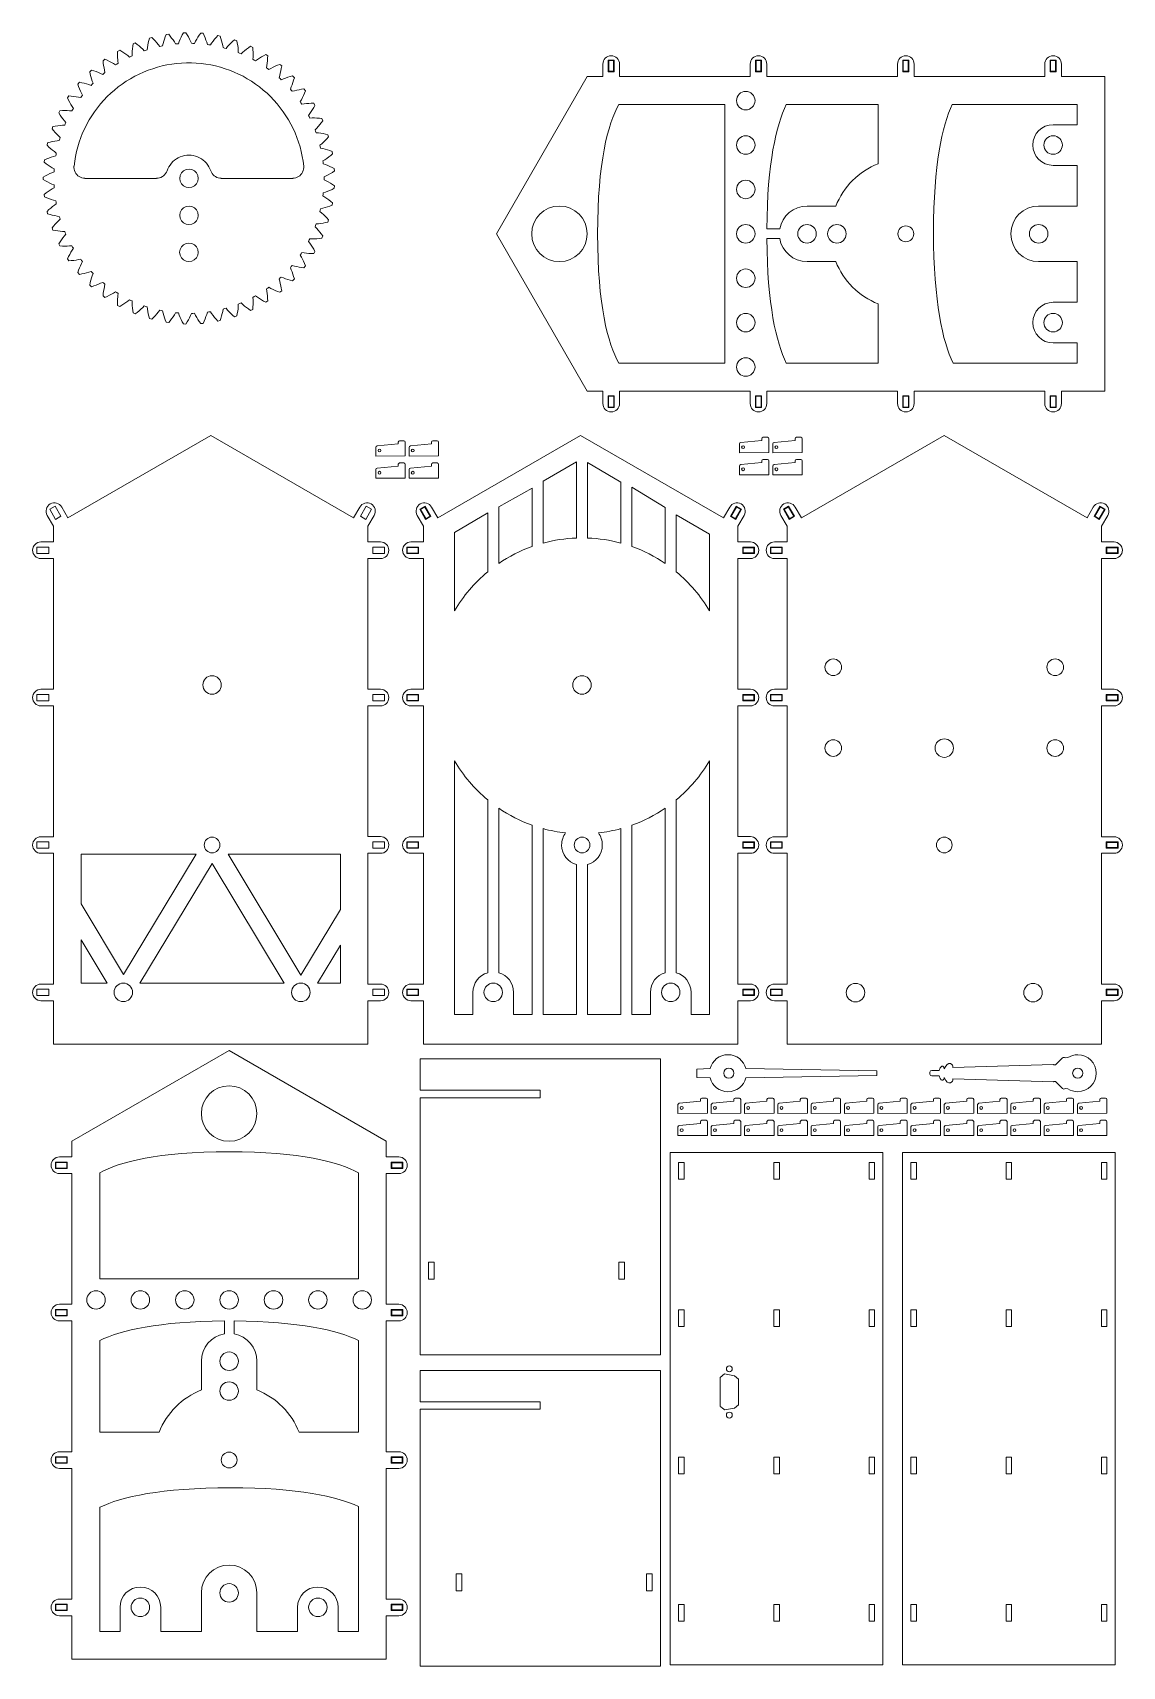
# Model space of a CAD drawing. Header units: inches. Extents: x 205 to 795, y 61 to 944.
import ezdxf

# ---------------------------------------------------------------- set-up
doc = ezdxf.new("R2010")
doc.units = ezdxf.units.IN
doc.header["$MEASUREMENT"] = 0
doc.layers.add('Layer 1', color=7, linetype='Continuous')

# ---------------------------------------------------------------- blocks, each defined once
blk = doc.blocks.new('block 3')
at = {"layer": 'Layer 1', "lineweight": 0}
for points in [[(366.4, 863.01), (365.25, 863.63), (364.14, 864.26), (362.98, 864.79), (362.98, 866.39), (364.14, 866.92), (365.25, 867.5), (366.4, 868.17), (367.51, 868.83), (368.62, 869.59), (368.54, 870.92), (367.34, 871.5), (366.14, 872.08), (364.98, 872.57), (363.78, 873.01), (362.58, 873.41), (362.49, 874.25), (362.36, 875.01), (363.43, 875.68), (364.49, 876.39), (365.56, 877.19), (366.58, 877.99), (367.6, 878.88), (367.38, 880.17), (366.09, 880.61), (364.85, 881.01), (363.6, 881.37), (362.36, 881.68), (361.12, 881.94), (360.94, 882.75), (360.76, 883.5), (361.74, 884.3), (362.72, 885.14), (363.65, 886.03), (364.58, 886.96), (365.47, 887.95), (365.11, 889.19), (363.78, 889.5), (362.49, 889.77), (361.21, 889.99), (359.96, 890.17), (358.72, 890.26), (358.4, 891.01), (358.14, 891.77), (359.03, 892.65), (360.72, 894.61), (361.52, 895.63), (362.32, 896.74), (361.78, 897.94), (360.45, 898.08), (359.12, 898.17), (357.83, 898.26), (356.54, 898.26), (355.3, 898.21), (354.94, 898.97), (354.54, 899.63), (355.34, 900.66), (356.05, 901.68), (356.76, 902.79), (357.47, 903.9), (358.09, 905.06), (357.43, 906.21), (356.09, 906.21), (354.81, 906.12), (353.47, 906.03), (352.23, 905.9), (350.99, 905.72), (350.5, 906.39), (350.1, 907.06), (350.72, 908.12), (351.34, 909.23), (351.92, 910.43), (352.45, 911.63), (352.94, 912.83), (352.14, 913.9), (350.85, 913.72), (349.52, 913.5), (348.28, 913.28), (347.03, 912.97), (345.79, 912.66), (345.25, 913.28), (344.77, 913.86), (345.25, 915.01), (345.74, 916.21), (346.19, 917.41), (346.54, 918.7), (346.94, 919.99), (346.01, 920.92), (344.72, 920.61), (343.43, 920.21), (342.19, 919.81), (340.99, 919.41), (339.83, 918.92), (339.21, 919.5), (338.64, 919.99), (339.03, 921.19), (339.34, 922.43), (339.66, 923.72), (339.88, 925.01), (340.1, 926.35), (339.08, 927.15), (337.83, 926.7), (336.59, 926.17), (335.44, 925.63), (334.28, 925.06), (333.17, 924.43), (332.5, 924.92), (331.88, 925.37), (332.11, 926.61), (332.28, 927.9), (332.42, 929.19), (332.5, 930.48), (332.55, 931.81), (331.44, 932.52), (330.24, 931.9), (329.13, 931.28), (328.02, 930.57), (326.95, 929.9), (325.93, 929.15), (325.17, 929.54), (324.51, 929.94), (324.59, 931.19), (324.59, 933.77), (324.51, 935.06), (324.42, 936.39), (323.22, 936.97), (322.11, 936.21), (321.04, 935.46), (320.02, 934.61), (319.08, 933.81), (318.15, 932.97), (317.35, 933.28), (316.64, 933.55), (316.6, 934.83), (316.46, 936.08), (316.29, 937.37), (316.06, 938.66), (315.8, 939.99), (314.55, 940.39), (313.53, 939.55), (312.55, 938.61), (311.67, 937.72), (310.78, 936.79), (309.98, 935.81), (309.18, 936.03), (308.42, 936.25), (308.2, 937.46), (307.93, 938.75), (307.62, 939.99), (307.22, 941.23), (306.82, 942.52), (305.53, 942.79), (304.65, 941.81), (303.76, 940.79), (302.96, 939.77), (302.2, 938.75), (301.54, 937.68), (300.69, 937.81), (299.94, 937.94), (299.58, 939.14), (299.14, 940.35), (298.69, 941.55), (298.16, 942.75), (297.58, 943.99), (296.29, 944.08), (295.49, 943.01), (294.78, 941.9), (294.11, 940.79), (293.49, 939.68), (292.92, 938.57), (292.07, 938.57), (291.32, 938.61), (290.78, 939.77), (290.25, 940.92), (289.63, 942.03), (288.96, 943.19), (288.25, 944.34), (286.96, 944.3), (286.3, 943.1), (285.72, 941.94), (285.19, 940.75), (284.7, 939.59), (284.25, 938.39), (283.41, 938.3), (282.65, 938.25), (282.03, 939.32), (281.32, 940.39), (280.56, 941.45), (279.81, 942.52), (278.97, 943.59), (277.68, 943.37), (277.14, 942.12), (276.7, 940.88), (276.3, 939.68), (275.99, 938.43), (275.68, 937.19), (274.88, 937.06), (274.12, 936.88), (273.32, 937.9), (272.52, 938.88), (271.68, 939.86), (270.75, 940.79), (269.81, 941.72), (268.52, 941.37), (268.21, 940.08), (267.9, 938.79), (267.64, 937.55), (267.46, 936.25), (267.32, 935.01), (266.52, 934.74), (265.77, 934.52), (264.93, 935.41), (263.99, 936.3), (263.01, 937.14), (261.99, 937.99), (260.93, 938.83), (259.73, 938.3), (259.55, 937.01), (259.37, 935.68), (259.28, 934.39), (259.24, 933.1), (259.24, 931.86), (258.48, 931.5), (257.77, 931.15), (256.84, 931.94), (255.82, 932.74), (254.75, 933.46), (253.64, 934.17), (252.49, 934.88), (251.33, 934.25), (251.29, 932.88), (251.29, 931.59), (251.46, 929.01), (251.64, 927.77), (250.93, 927.32), (250.26, 926.92), (249.2, 927.59), (248.09, 928.21), (246.93, 928.83), (245.78, 929.41), (244.53, 929.94), (243.47, 929.19), (243.6, 927.85), (243.78, 926.57), (244, 925.28), (244.22, 924.03), (244.53, 922.79), (243.91, 922.26), (243.29, 921.77), (242.13, 922.34), (240.98, 922.83), (239.78, 923.32), (238.53, 923.72), (237.25, 924.12), (236.27, 923.23), (236.58, 921.95), (236.89, 920.65), (237.25, 919.41), (237.65, 918.21), (238.09, 917.01), (237.51, 916.43), (236.98, 915.86), (235.78, 916.26), (234.54, 916.65), (233.29, 916.96), (232, 917.23), (230.67, 917.5), (229.83, 916.48), (230.27, 915.23), (230.72, 913.99), (231.25, 912.79), (231.78, 911.63), (232.36, 910.52), (231.87, 909.86), (231.38, 909.23), (230.14, 909.5), (228.89, 909.72), (227.61, 909.9), (226.32, 910.03), (224.98, 910.12), (224.23, 909.06), (224.8, 907.81), (225.43, 906.66), (226.05, 905.55), (226.76, 904.43), (227.43, 903.41), (227.03, 902.7), (226.63, 902.03), (225.38, 902.12), (224.1, 902.21), (221.47, 902.21), (220.14, 902.12), (219.56, 900.97), (220.27, 899.81), (221.03, 898.74), (221.78, 897.72), (222.59, 896.7), (223.43, 895.77), (223.07, 895.01), (222.76, 894.3), (221.52, 894.26), (220.23, 894.16), (218.94, 894.03), (217.65, 893.85), (216.32, 893.63), (215.88, 892.39), (216.72, 891.37), (217.57, 890.34), (218.45, 889.41), (219.39, 888.52), (220.32, 887.68), (220.05, 886.88), (219.83, 886.12), (218.58, 885.95), (217.34, 885.72), (216.05, 885.45), (214.81, 885.1), (213.52, 884.7), (213.21, 883.45), (214.19, 882.52), (215.16, 881.63), (216.14, 880.79), (217.16, 880.03), (218.19, 879.28), (218.05, 878.48), (217.92, 877.72), (216.68, 877.37), (215.48, 877.01), (214.23, 876.56), (213.03, 876.08), (211.79, 875.55), (211.61, 874.25), (212.68, 873.45), (213.79, 872.7), (214.85, 871.99), (215.96, 871.32), (217.07, 870.7), (217.03, 869.9), (216.99, 869.1), (215.79, 868.61), (214.63, 868.12), (213.48, 867.54), (212.32, 866.92), (211.17, 866.26), (211.17, 864.92), (212.32, 864.26), (213.48, 863.63), (214.63, 863.05), (215.79, 862.52), (216.99, 862.08), (217.03, 861.23), (217.07, 860.43), (215.96, 859.86), (214.85, 859.19), (213.79, 858.48), (212.68, 857.72), (211.61, 856.92), (211.79, 855.63), (213.03, 855.1), (214.23, 854.61), (215.48, 854.17), (216.68, 853.76), (217.92, 853.45), (218.05, 852.65), (218.19, 851.86), (217.16, 851.14), (216.14, 850.34), (215.16, 849.55), (214.19, 848.66), (213.21, 847.72), (213.52, 846.43), (214.81, 846.08), (216.05, 845.72), (217.34, 845.46), (218.58, 845.19), (219.83, 845.01), (220.09, 844.21), (220.32, 843.5), (219.39, 842.66), (218.45, 841.72), (217.57, 840.79), (216.72, 839.81), (215.88, 838.79), (216.32, 837.54), (217.65, 837.32), (218.94, 837.15), (220.23, 837.01), (221.52, 836.92), (222.76, 836.88), (223.07, 836.12), (223.43, 835.41), (222.59, 834.43), (221.78, 833.46), (221.03, 832.43), (220.27, 831.32), (219.56, 830.21), (220.14, 829.01), (221.47, 828.96), (222.81, 828.92), (224.1, 828.96), (225.38, 829.01), (226.63, 829.14), (227.03, 828.43), (227.43, 827.76), (226.76, 826.7), (226.05, 825.63), (225.43, 824.48), (224.8, 823.32), (224.23, 822.12), (224.98, 821.06), (226.32, 821.14), (227.61, 821.23), (228.89, 821.41), (230.14, 821.63), (231.38, 821.9), (231.87, 821.23), (232.36, 820.61), (231.78, 819.5), (231.25, 818.34), (230.72, 817.14), (230.27, 815.94), (229.83, 814.66), (230.67, 813.67), (232, 813.9), (233.29, 814.21), (234.54, 814.52), (235.78, 814.88), (236.98, 815.28), (237.56, 814.7), (238.09, 814.12), (237.65, 812.97), (237.25, 811.72), (236.89, 810.48), (236.58, 809.23), (236.27, 807.9), (237.25, 807.01), (238.53, 807.41), (239.78, 807.85), (240.98, 808.34), (242.13, 808.83), (243.29, 809.36), (243.91, 808.83), (244.53, 808.34), (244.22, 807.15), (244, 805.9), (243.78, 804.61), (243.6, 803.32), (243.47, 801.99), (244.53, 801.19), (245.78, 801.77), (246.93, 802.34), (248.09, 802.92), (249.2, 803.59), (250.26, 804.26), (250.97, 803.81), (251.64, 803.41), (251.46, 802.16), (251.29, 799.59), (251.29, 798.25), (251.33, 796.92), (252.49, 796.3), (253.64, 796.96), (254.75, 797.68), (255.82, 798.43), (256.84, 799.19), (257.77, 799.99), (258.53, 799.63), (259.24, 799.32), (259.24, 798.03), (259.28, 796.79), (259.37, 795.45), (259.55, 794.17), (259.73, 792.83), (260.93, 792.34), (261.99, 793.14), (263.01, 793.99), (263.99, 794.88), (264.93, 795.76), (265.77, 796.65), (266.57, 796.39), (267.32, 796.12), (267.46, 794.88), (267.64, 793.63), (267.9, 792.34), (268.21, 791.05), (268.52, 789.77), (269.81, 789.45), (270.75, 790.39), (271.68, 791.32), (272.52, 792.3), (273.32, 793.28), (274.12, 794.3), (274.92, 794.12), (275.68, 793.94), (275.99, 792.74), (276.3, 791.5), (276.7, 790.25), (277.14, 789.01), (277.68, 787.76), (278.97, 787.59), (279.81, 788.61), (280.56, 789.68), (281.32, 790.74), (282.03, 791.81), (282.65, 792.92), (283.5, 792.83), (284.25, 792.79), (284.7, 791.59), (285.19, 790.39), (285.72, 789.23), (286.3, 788.03), (286.96, 786.88), (288.25, 786.83), (288.96, 787.99), (289.63, 789.1), (290.25, 790.25), (290.78, 791.41), (291.32, 792.56), (292.12, 792.56), (292.92, 792.61), (293.49, 791.5), (294.11, 790.39), (294.78, 789.28), (295.49, 788.17), (296.29, 787.05), (297.58, 787.19), (298.16, 788.39), (298.69, 789.59), (299.14, 790.83), (299.58, 792.03), (299.94, 793.23), (300.74, 793.37), (301.54, 793.45), (302.2, 792.43), (302.96, 791.41), (303.76, 790.39), (304.65, 789.37), (305.53, 788.39), (306.82, 788.65), (307.22, 789.9), (307.62, 791.19), (307.93, 792.43), (308.2, 793.68), (308.42, 794.92), (309.22, 795.14), (309.98, 795.37), (310.78, 794.39), (311.67, 793.45), (312.55, 792.52), (313.53, 791.63), (314.55, 790.74), (315.8, 791.19), (316.06, 792.48), (316.29, 793.76), (316.46, 795.06), (316.6, 796.34), (316.64, 797.59), (317.4, 797.9), (318.15, 798.21), (319.08, 797.37), (320.02, 796.52), (321.04, 795.72), (322.11, 794.97), (323.22, 794.21), (324.42, 794.74), (324.51, 796.07), (324.59, 797.41), (324.59, 799.99), (324.51, 801.23), (325.22, 801.63), (325.93, 802.03), (326.95, 801.27), (328.02, 800.57), (329.13, 799.9), (330.24, 799.23), (331.44, 798.61), (332.55, 799.32), (332.5, 800.65), (332.42, 801.99), (332.28, 803.27), (332.11, 804.52), (331.88, 805.77), (332.55, 806.26), (333.17, 806.7), (334.28, 806.12), (335.44, 805.54), (336.59, 804.96), (337.83, 804.48), (339.08, 803.99), (340.1, 804.83), (339.88, 806.16), (339.66, 807.46), (339.34, 808.7), (339.03, 809.94), (338.64, 811.14), (339.26, 811.72), (339.83, 812.25), (340.99, 811.77), (342.19, 811.32), (343.43, 810.92), (344.72, 810.57), (346.01, 810.25), (346.94, 811.19), (346.54, 812.48), (346.19, 813.72), (345.74, 814.97), (345.25, 816.17), (344.77, 817.28), (345.3, 817.9), (345.79, 818.52), (347.03, 818.17), (348.28, 817.9), (349.52, 817.63), (350.85, 817.41), (352.14, 817.28), (352.94, 818.3), (352.45, 819.55), (351.92, 820.74), (351.34, 821.9), (350.72, 823.01), (350.1, 824.12), (350.54, 824.79), (350.99, 825.45), (352.23, 825.28), (353.47, 825.1), (354.81, 825.01), (356.09, 824.97), (357.43, 824.97), (358.09, 826.08), (357.47, 827.28), (356.76, 828.39), (356.05, 829.45), (355.34, 830.52), (354.54, 831.5), (354.94, 832.26), (355.3, 832.96), (356.54, 832.92), (357.83, 832.92), (359.12, 832.96), (360.45, 833.1), (361.78, 833.23), (362.32, 834.43), (361.52, 835.5), (360.72, 836.57), (359.87, 837.54), (359.03, 838.48), (358.14, 839.41), (358.45, 840.17), (358.72, 840.92), (359.96, 841.01), (361.21, 841.19), (362.49, 841.36), (363.78, 841.63), (365.11, 841.94), (365.47, 843.19), (364.58, 844.17), (363.65, 845.14), (362.72, 846.03), (361.74, 846.83), (360.76, 847.63), (360.94, 848.43), (361.12, 849.19), (362.36, 849.45), (363.6, 849.77), (364.85, 850.12), (366.09, 850.52), (367.38, 851.01), (367.6, 852.3), (366.58, 853.14), (365.56, 853.99), (364.49, 854.75), (363.43, 855.45), (362.36, 856.12), (362.49, 856.97), (362.58, 857.72), (363.78, 858.12), (364.98, 858.61), (366.14, 859.1), (367.34, 859.63), (368.54, 860.26), (368.62, 861.59), (367.51, 862.3), (366.4, 863.01)], [(352.01, 872.21), (351.65, 874.83), (351.21, 877.46), (350.68, 880.03), (350.01, 882.61), (349.21, 885.14), (348.32, 887.63), (347.34, 890.12), (346.23, 892.52), (345.08, 894.88), (343.74, 897.19), (342.37, 899.46), (340.9, 901.63), (339.3, 903.77), (337.66, 905.86), (335.88, 907.86), (334.06, 909.77), (332.15, 911.59), (330.15, 913.32), (328.1, 915.01), (325.97, 916.57), (323.75, 918.08), (321.48, 919.46), (319.17, 920.75), (316.82, 921.94), (314.42, 923.01), (311.93, 924.03), (309.44, 924.88), (306.91, 925.68), (304.33, 926.34), (301.76, 926.88), (299.14, 927.37), (296.52, 927.68), (293.85, 927.9), (291.23, 928.03), (288.56, 928.03), (285.94, 927.9), (283.28, 927.68), (280.65, 927.37), (278.03, 926.88), (275.46, 926.34), (272.88, 925.68), (270.35, 924.88), (267.86, 924.03), (265.37, 923.01), (262.97, 921.94), (260.62, 920.75), (258.31, 919.46), (256.04, 918.08), (253.82, 916.57), (251.69, 915.01), (249.64, 913.32), (247.64, 911.59), (245.73, 909.77), (243.91, 907.86), (242.13, 905.86), (240.49, 903.77), (238.89, 901.63), (237.42, 899.46), (236.05, 897.19), (234.71, 894.88), (233.56, 892.52), (232.45, 890.12), (231.47, 887.63), (230.58, 885.14), (229.78, 882.61), (229.12, 880.03), (228.58, 877.46), (228.14, 874.83), (227.78, 872.21)], [(301.71, 869.63), (301.27, 870.74), (300.74, 871.81), (300.07, 872.79), (299.36, 873.77), (298.51, 874.61), (297.63, 875.41), (296.65, 876.08), (295.63, 876.7), (294.56, 877.19), (293.41, 877.59), (292.25, 877.85), (291.1, 878.03), (289.9, 878.08), (288.7, 878.03), (287.54, 877.85), (286.39, 877.59), (285.23, 877.19), (284.16, 876.7), (283.14, 876.08), (282.16, 875.41), (281.28, 874.61), (280.43, 873.77), (279.72, 872.79), (279.05, 871.81), (278.52, 870.74), (278.08, 869.63)], [(227.74, 872.21), (227.69, 871.41), (227.78, 870.57), (228.01, 869.77), (228.32, 868.97), (228.72, 868.25), (229.25, 867.59), (229.83, 867.01), (230.49, 866.52), (231.25, 866.17), (232.05, 865.86), (232.85, 865.68), (233.69, 865.63)], [(233.69, 865.59), (272.39, 865.59)], [(272.39, 865.63), (273.23, 865.68), (274.03, 865.86), (274.79, 866.12), (275.54, 866.52), (276.21, 867.01), (276.79, 867.54), (277.32, 868.21), (277.72, 868.92), (278.08, 869.68)], [(294.69, 863.99), (293.98, 862.61), (292.87, 861.5), (291.45, 860.83), (289.9, 860.57), (288.39, 860.83), (286.96, 861.54), (285.9, 862.65), (285.19, 864.08), (284.92, 865.59), (285.19, 867.15), (285.9, 868.52), (287.01, 869.63), (288.43, 870.35), (289.98, 870.57), (291.49, 870.35), (292.92, 869.59), (293.98, 868.48), (294.69, 867.1), (294.96, 865.54), (294.69, 863.99)], [(294.96, 865.54), (294.69, 863.99), (293.98, 862.61), (292.87, 861.5), (291.45, 860.83), (289.9, 860.57), (288.39, 860.83), (286.96, 861.54), (285.9, 862.65), (285.19, 864.08), (284.92, 865.59), (285.19, 867.15), (285.9, 868.52), (287.01, 869.63), (288.43, 870.35), (289.98, 870.57), (291.49, 870.35), (292.92, 869.59), (293.98, 868.48), (294.69, 867.1), (294.96, 865.54)], [(294.96, 865.54), (294.69, 863.99), (293.98, 862.61), (292.87, 861.5), (291.45, 860.83), (289.9, 860.57), (288.39, 860.83), (286.96, 861.54), (285.9, 862.65), (285.19, 864.08), (284.92, 865.59), (285.19, 867.15), (285.9, 868.52), (287.01, 869.63), (288.43, 870.35), (289.98, 870.57), (291.49, 870.35), (292.92, 869.59), (293.98, 868.48), (294.69, 867.1), (294.96, 865.54)], [(301.71, 869.68), (302.07, 868.92), (302.47, 868.21), (303, 867.54), (303.58, 867.01), (304.25, 866.52), (305, 866.12), (305.76, 865.86), (306.56, 865.68), (307.4, 865.63)], [(307.4, 865.59), (346.05, 865.59)], [(346.05, 865.63), (346.9, 865.68), (347.7, 865.86), (348.5, 866.17), (349.25, 866.52), (349.92, 867.01), (350.5, 867.59), (351.03, 868.25), (351.43, 868.97), (351.74, 869.77), (351.96, 870.57), (352.05, 871.41), (352.01, 872.21)], [(294.96, 845.54), (294.69, 843.99), (293.98, 842.61), (292.87, 841.5), (291.45, 840.83), (289.9, 840.57), (288.39, 840.83), (286.96, 841.54), (285.9, 842.65), (285.19, 844.08), (284.92, 845.59), (285.19, 847.15), (285.9, 848.52), (287.01, 849.63), (288.43, 850.34), (289.98, 850.57), (291.49, 850.34), (292.92, 849.59), (293.98, 848.48), (294.69, 847.1), (294.96, 845.54)], [(294.92, 825.54), (294.65, 823.99), (293.94, 822.61), (292.83, 821.5), (291.41, 820.83), (289.85, 820.57), (288.34, 820.83), (286.92, 821.54), (285.85, 822.65), (285.14, 824.08), (284.88, 825.59), (285.14, 827.15), (285.85, 828.52), (286.96, 829.63), (288.38, 830.34), (289.94, 830.57), (291.45, 830.34), (292.87, 829.59), (293.94, 828.48), (294.65, 827.1), (294.92, 825.54)]]:
    blk.add_lwpolyline(points, dxfattribs=at)
blk = doc.blocks.new('block 4')
at = {"layer": 'Layer 1', "lineweight": 0}
for points in [[(224.02, 330.34), (217.71, 330.34), (217.71, 333.66), (224.02, 333.66), (224.02, 330.34)], [(223.86, 332), (223.86, 333.5), (217.86, 333.5), (217.86, 330.5), (223.86, 330.5), (223.86, 332)], [(399.31, 333.66), (405.62, 333.66), (405.62, 330.35), (399.31, 330.35), (399.31, 333.66)], [(399.46, 332), (399.46, 330.5), (405.46, 330.5), (405.46, 333.5), (399.46, 333.5), (399.46, 332)], [(399.62, 333.34), (405.31, 333.34), (405.31, 330.66), (399.62, 330.66), (399.62, 333.34)], [(224.02, 250.68), (217.71, 250.68), (217.71, 254), (224.02, 254), (224.02, 250.68)], [(223.86, 252.34), (223.86, 253.84), (217.86, 253.84), (217.86, 250.84), (223.86, 250.84), (223.86, 252.34)], [(399.31, 254), (405.62, 254), (405.62, 250.68), (399.31, 250.68), (399.31, 254)], [(399.46, 252.34), (399.46, 250.84), (405.46, 250.84), (405.46, 253.84), (399.46, 253.84), (399.46, 252.34)], [(399.62, 253.68), (405.31, 253.68), (405.31, 251), (399.62, 251), (399.62, 253.68)], [(224.02, 171.01), (217.71, 171.01), (217.71, 174.33), (224.02, 174.33), (224.02, 171.01)], [(223.86, 172.67), (223.86, 174.17), (217.86, 174.17), (217.86, 171.17), (223.86, 171.17), (223.86, 172.67)], [(399.31, 174.33), (405.62, 174.33), (405.62, 171.01), (399.31, 171.01), (399.31, 174.33)], [(399.46, 172.67), (399.46, 171.17), (405.46, 171.17), (405.46, 174.17), (399.46, 174.17), (399.46, 172.67)], [(399.62, 174.01), (405.31, 174.01), (405.31, 171.33), (399.62, 171.33), (399.62, 174.01)], [(224.02, 91.34), (217.71, 91.34), (217.71, 94.66), (224.02, 94.66), (224.02, 91.34)], [(223.86, 93), (223.86, 94.5), (217.86, 94.5), (217.86, 91.5), (223.86, 91.5), (223.86, 93)], [(405.62, 91.34), (399.31, 91.34), (399.31, 94.66), (405.62, 94.66), (405.62, 91.34)], [(405.46, 94.5), (399.46, 94.5), (399.46, 93), (399.46, 91.5), (405.46, 91.5), (405.46, 94.5)], [(405.31, 91.66), (399.62, 91.66), (399.62, 94.34), (405.31, 94.34), (405.31, 91.66)]]:
    blk.add_lwpolyline(points, dxfattribs=at)
for points, knots in [([(396.66, 222.16), (396.66, 222.16), (396.66, 247.83), (396.66, 247.83), (396.66, 247.83), (403.46, 247.83), (403.46, 247.83), (405.95, 247.83), (407.97, 249.84), (407.97, 252.33), (407.97, 254.81), (405.95, 256.83), (403.46, 256.83), (403.46, 256.83), (396.66, 256.83), (396.66, 256.83), (396.66, 256.83), (396.66, 270.59), (396.66, 270.59), (396.66, 270.59), (396.66, 327.5), (396.66, 327.5), (396.66, 327.5), (403.46, 327.5), (403.46, 327.5), (405.95, 327.5), (407.97, 329.51), (407.97, 332), (407.97, 334.48), (405.95, 336.5), (403.46, 336.5), (403.46, 336.5), (396.66, 336.5), (396.66, 336.5), (396.66, 336.5), (396.66, 344.99), (396.66, 344.99), (396.66, 344.99), (311.67, 394.07), (311.67, 394.07), (311.67, 394.07), (226.67, 344.99), (226.67, 344.99), (226.67, 344.99), (226.67, 336.5), (226.67, 336.5), (226.67, 336.5), (219.87, 336.5), (219.87, 336.5), (217.38, 336.5), (215.37, 334.48), (215.37, 332), (215.37, 329.51), (217.38, 327.5), (219.87, 327.5), (219.87, 327.5), (226.67, 327.5), (226.67, 327.5), (226.67, 327.5), (226.67, 270.59), (226.67, 270.59), (226.67, 270.59), (226.67, 256.83), (226.67, 256.83), (226.67, 256.83), (219.87, 256.83), (219.87, 256.83), (217.38, 256.83), (215.37, 254.81), (215.37, 252.33), (215.37, 249.84), (217.38, 247.83), (219.87, 247.83), (219.87, 247.83), (226.67, 247.83), (226.67, 247.83), (226.67, 247.83), (226.67, 222.16), (226.67, 222.16), (226.67, 222.16), (226.67, 187.66), (226.67, 187.66), (226.67, 187.66), (226.67, 177.16), (226.67, 177.16), (226.67, 177.16), (219.87, 177.16), (219.87, 177.16), (217.38, 177.16), (215.37, 175.15), (215.37, 172.66), (215.37, 170.18), (217.38, 168.16), (219.87, 168.16), (219.87, 168.16), (226.67, 168.16), (226.67, 168.16), (226.67, 168.16), (226.67, 131.99), (226.67, 131.99), (226.67, 131.99), (226.67, 97.5), (226.67, 97.5), (226.67, 97.5), (219.87, 97.5), (219.87, 97.5), (217.38, 97.5), (215.37, 95.48), (215.37, 93), (215.37, 90.51), (217.38, 88.49), (219.87, 88.49), (219.87, 88.49), (226.67, 88.49), (226.67, 88.49), (226.67, 88.49), (226.67, 65), (226.67, 65), (226.67, 65), (296.67, 65), (296.67, 65), (296.67, 65), (326.67, 65), (326.67, 65), (326.67, 65), (396.66, 65), (396.66, 65), (396.66, 65), (396.66, 88.49), (396.66, 88.49), (396.66, 88.49), (403.46, 88.49), (403.46, 88.49), (405.95, 88.49), (407.97, 90.51), (407.97, 93), (407.97, 95.48), (405.95, 97.5), (403.46, 97.5), (403.46, 97.5), (396.66, 97.5), (396.66, 97.5), (396.66, 97.5), (396.66, 131.99), (396.66, 131.99), (396.66, 131.99), (396.67, 132.06), (396.66, 132.19), (396.66, 132.19), (396.66, 168.16), (396.66, 168.16), (396.66, 168.16), (403.46, 168.16), (403.46, 168.16), (405.95, 168.16), (407.97, 170.18), (407.97, 172.66), (407.97, 175.15), (405.95, 177.16), (403.46, 177.16), (403.46, 177.16), (396.66, 177.16), (396.66, 177.16), (396.66, 177.16), (396.66, 187.66), (396.66, 187.66), (396.66, 187.66), (396.66, 222.16), (396.66, 222.16)], [0, 0, 0, 0, 1, 1, 1, 2, 2, 2, 3, 3, 3, 4, 4, 4, 5, 5, 5, 6, 6, 6, 7, 7, 7, 8, 8, 8, 9, 9, 9, 10, 10, 10, 11, 11, 11, 12, 12, 12, 13, 13, 13, 14, 14, 14, 15, 15, 15, 16, 16, 16, 17, 17, 17, 18, 18, 18, 19, 19, 19, 20, 20, 20, 21, 21, 21, 22, 22, 22, 23, 23, 23, 24, 24, 24, 25, 25, 25, 26, 26, 26, 27, 27, 27, 28, 28, 28, 29, 29, 29, 30, 30, 30, 31, 31, 31, 32, 32, 32, 33, 33, 33, 34, 34, 34, 35, 35, 35, 36, 36, 36, 37, 37, 37, 38, 38, 38, 39, 39, 39, 40, 40, 40, 41, 41, 41, 42, 42, 42, 43, 43, 43, 44, 44, 44, 45, 45, 45, 46, 46, 46, 47, 47, 47, 48, 48, 48, 49, 49, 49, 50, 50, 50, 51, 51, 51, 52, 52, 52, 53, 53, 53, 54, 54, 54, 55, 55, 55, 56, 56, 56, 56]), ([(311.67, 374.99), (319.95, 374.99), (326.67, 368.27), (326.67, 359.99), (326.67, 351.7), (319.95, 344.99), (311.67, 344.99), (303.38, 344.99), (296.67, 351.7), (296.67, 359.99), (296.67, 368.27), (303.38, 374.99), (311.67, 374.99)], [0, 0, 0, 0, 1, 1, 1, 2, 2, 2, 3, 3, 3, 4, 4, 4, 4]), ([(241.67, 327.88), (252.47, 333.85), (272.93, 339.33), (311.67, 339.33), (350.41, 339.33), (370.87, 333.85), (381.66, 327.87), (381.66, 327.87), (381.66, 270.59), (381.66, 270.59), (381.66, 270.59), (241.67, 270.59), (241.67, 270.59), (241.67, 270.59), (241.67, 327.88), (241.67, 327.88)], [0, 0, 0, 0, 1, 1, 1, 2, 2, 2, 3, 3, 3, 4, 4, 4, 5, 5, 5, 5]), ([(234.67, 259.21), (234.67, 261.97), (236.9, 264.21), (239.67, 264.21), (242.43, 264.21), (244.67, 261.97), (244.67, 259.21), (244.67, 256.45), (242.43, 254.21), (239.67, 254.21), (236.9, 254.21), (234.67, 256.45), (234.67, 259.21)], [0, 0, 0, 0, 1, 1, 1, 2, 2, 2, 3, 3, 3, 4, 4, 4, 4]), ([(258.67, 259.21), (258.67, 261.97), (260.9, 264.21), (263.67, 264.21), (266.43, 264.21), (268.67, 261.97), (268.67, 259.21), (268.67, 256.45), (266.43, 254.21), (263.67, 254.21), (260.9, 254.21), (258.67, 256.45), (258.67, 259.21)], [0, 0, 0, 0, 1, 1, 1, 2, 2, 2, 3, 3, 3, 4, 4, 4, 4]), ([(282.67, 259.21), (282.67, 261.97), (284.9, 264.21), (287.67, 264.21), (290.43, 264.21), (292.67, 261.97), (292.67, 259.21), (292.67, 256.45), (290.43, 254.21), (287.67, 254.21), (284.9, 254.21), (282.67, 256.45), (282.67, 259.21)], [0, 0, 0, 0, 1, 1, 1, 2, 2, 2, 3, 3, 3, 4, 4, 4, 4]), ([(311.67, 254.21), (308.9, 254.21), (306.67, 256.45), (306.67, 259.21), (306.67, 261.97), (308.9, 264.21), (311.67, 264.21), (314.43, 264.21), (316.67, 261.97), (316.67, 259.21), (316.67, 256.45), (314.43, 254.21), (311.67, 254.21)], [0, 0, 0, 0, 1, 1, 1, 2, 2, 2, 3, 3, 3, 4, 4, 4, 4]), ([(340.66, 259.21), (340.66, 256.45), (338.43, 254.21), (335.67, 254.21), (332.9, 254.21), (330.66, 256.45), (330.66, 259.21), (330.66, 261.97), (332.9, 264.21), (335.67, 264.21), (338.43, 264.21), (340.66, 261.97), (340.66, 259.21)], [0, 0, 0, 0, 1, 1, 1, 2, 2, 2, 3, 3, 3, 4, 4, 4, 4]), ([(364.66, 259.21), (364.66, 256.45), (362.43, 254.21), (359.67, 254.21), (356.9, 254.21), (354.66, 256.45), (354.66, 259.21), (354.66, 261.97), (356.9, 264.21), (359.67, 264.21), (362.43, 264.21), (364.66, 261.97), (364.66, 259.21)], [0, 0, 0, 0, 1, 1, 1, 2, 2, 2, 3, 3, 3, 4, 4, 4, 4]), ([(383.66, 254.21), (380.9, 254.21), (378.66, 256.45), (378.66, 259.21), (378.66, 261.97), (380.9, 264.21), (383.66, 264.21), (386.43, 264.21), (388.66, 261.97), (388.66, 259.21), (388.66, 256.45), (386.43, 254.21), (383.66, 254.21)], [0, 0, 0, 0, 1, 1, 1, 2, 2, 2, 3, 3, 3, 4, 4, 4, 4]), ([(309.07, 247.82), (309.07, 247.82), (309.07, 240.85), (309.07, 240.85), (302.03, 239.62), (296.67, 233.48), (296.67, 226.08), (296.67, 226.08), (296.67, 210.54), (296.67, 210.54), (286.24, 206.4), (277.92, 198.09), (273.79, 187.66), (273.79, 187.66), (241.67, 187.66), (241.67, 187.66), (241.67, 187.66), (241.67, 237.33), (241.67, 237.33), (253.13, 242.75), (273.37, 247.6), (309.07, 247.82)], [0, 0, 0, 0, 1, 1, 1, 2, 2, 2, 3, 3, 3, 4, 4, 4, 5, 5, 5, 6, 6, 6, 7, 7, 7, 7]), ([(381.66, 187.66), (381.66, 187.66), (349.54, 187.66), (349.54, 187.66), (345.41, 198.09), (337.09, 206.4), (326.67, 210.54), (326.67, 210.54), (326.67, 226.08), (326.67, 226.08), (326.67, 233.42), (321.39, 239.52), (314.43, 240.82), (314.43, 240.82), (314.43, 247.82), (314.43, 247.82), (350.03, 247.58), (370.22, 242.74), (381.66, 237.33), (381.66, 237.33), (381.66, 187.66), (381.66, 187.66)], [0, 0, 0, 0, 1, 1, 1, 2, 2, 2, 3, 3, 3, 4, 4, 4, 5, 5, 5, 6, 6, 6, 7, 7, 7, 7]), ([(311.67, 221.08), (308.9, 221.08), (306.67, 223.32), (306.67, 226.08), (306.67, 228.84), (308.9, 231.08), (311.67, 231.08), (314.43, 231.08), (316.67, 228.84), (316.67, 226.08), (316.67, 223.32), (314.43, 221.08), (311.67, 221.08)], [0, 0, 0, 0, 1, 1, 1, 2, 2, 2, 3, 3, 3, 4, 4, 4, 4]), ([(306.67, 209.94), (306.67, 212.7), (308.9, 214.94), (311.67, 214.94), (314.43, 214.94), (316.67, 212.7), (316.67, 209.94), (316.67, 207.18), (314.43, 204.94), (311.67, 204.94), (308.9, 204.94), (306.67, 207.18), (306.67, 209.94)], [0, 0, 0, 0, 1, 1, 1, 2, 2, 2, 3, 3, 3, 4, 4, 4, 4]), ([(307.42, 172.66), (307.42, 175.01), (309.32, 176.91), (311.67, 176.91), (314.01, 176.91), (315.92, 175.01), (315.92, 172.66), (315.92, 170.31), (314.01, 168.41), (311.67, 168.41), (309.32, 168.41), (307.42, 170.31), (307.42, 172.66)], [0, 0, 0, 0, 1, 1, 1, 2, 2, 2, 3, 3, 3, 4, 4, 4, 4]), ([(381.66, 80), (381.66, 80), (370.66, 80), (370.66, 80), (370.66, 80), (370.66, 93), (370.66, 93), (370.66, 99.07), (365.74, 104), (359.66, 104), (353.59, 104), (348.66, 99.07), (348.66, 93), (348.66, 93), (348.66, 80), (348.66, 80), (348.66, 80), (326.67, 80), (326.67, 80), (326.67, 80), (326.67, 100.85), (326.67, 100.85), (326.67, 109.14), (319.95, 115.85), (311.67, 115.85), (303.38, 115.85), (296.67, 109.14), (296.67, 100.85), (296.67, 100.85), (296.67, 80), (296.67, 80), (296.67, 80), (274.67, 80), (274.67, 80), (274.67, 80), (274.67, 93), (274.67, 93), (274.67, 99.07), (269.74, 104), (263.67, 104), (257.59, 104), (252.67, 99.07), (252.67, 93), (252.67, 93), (252.67, 80), (252.67, 80), (252.67, 80), (241.67, 80), (241.67, 80), (241.67, 80), (241.67, 147.1), (241.67, 147.1), (253.49, 152.68), (274.63, 157.66), (312.43, 157.66), (349.26, 157.66), (370, 152.93), (381.66, 147.52), (381.66, 147.52), (381.66, 80), (381.66, 80)], [0, 0, 0, 0, 1, 1, 1, 2, 2, 2, 3, 3, 3, 4, 4, 4, 5, 5, 5, 6, 6, 6, 7, 7, 7, 8, 8, 8, 9, 9, 9, 10, 10, 10, 11, 11, 11, 12, 12, 12, 13, 13, 13, 14, 14, 14, 15, 15, 15, 16, 16, 16, 17, 17, 17, 18, 18, 18, 19, 19, 19, 20, 20, 20, 20]), ([(268.67, 93), (268.67, 90.23), (266.43, 88), (263.67, 88), (260.9, 88), (258.67, 90.23), (258.67, 93), (258.67, 93), (258.67, 93), (258.67, 93.01), (258.67, 93.01), (258.67, 93.01), (258.67, 93.02), (258.67, 95.78), (260.9, 98.02), (263.67, 98.02), (266.43, 98.02), (268.67, 95.78), (268.67, 93.02), (268.67, 93.01), (268.67, 93.01), (268.67, 93), (268.67, 93), (268.67, 93), (268.67, 93)], [0, 0, 0, 0, 1, 1, 1, 2, 2, 2, 3, 3, 3, 4, 4, 4, 5, 5, 5, 6, 6, 6, 7, 7, 7, 8, 8, 8, 8]), ([(311.67, 95.82), (308.9, 95.82), (306.67, 98.06), (306.67, 100.82), (306.67, 103.58), (308.9, 105.82), (311.67, 105.82), (314.43, 105.82), (316.67, 103.58), (316.67, 100.82), (316.67, 98.06), (314.43, 95.82), (311.67, 95.82)], [0, 0, 0, 0, 1, 1, 1, 2, 2, 2, 3, 3, 3, 4, 4, 4, 4]), ([(364.66, 93), (364.66, 90.23), (362.43, 88), (359.66, 88), (356.9, 88), (354.66, 90.23), (354.66, 93), (354.66, 93), (354.67, 93), (354.67, 93.01), (354.67, 93.01), (354.66, 93.01), (354.66, 93.02), (354.66, 95.78), (356.9, 98.02), (359.67, 98.02), (362.43, 98.02), (364.67, 95.78), (364.67, 93.02), (364.67, 93.01), (364.66, 93.01), (364.66, 93), (364.66, 93), (364.66, 93), (364.66, 93)], [0, 0, 0, 0, 1, 1, 1, 2, 2, 2, 3, 3, 3, 4, 4, 4, 5, 5, 5, 6, 6, 6, 7, 7, 7, 8, 8, 8, 8])]:
    blk.add_open_spline(points, degree=3, knots=knots, dxfattribs=at)
blk = doc.blocks.new('block 5')
at = {"layer": 'Layer 1', "lineweight": 0}
for points in [[(516.62, 923.23), (516.62, 929.55), (519.94, 929.55), (519.94, 923.23), (516.62, 923.23)], [(518.28, 923.39), (519.78, 923.39), (519.78, 929.39), (516.78, 929.39), (516.78, 923.39), (518.28, 923.39)], [(516.94, 923.55), (516.94, 929.23), (519.62, 929.23), (519.62, 923.55), (516.94, 923.55)], [(596.29, 923.23), (596.29, 929.55), (599.61, 929.55), (599.61, 923.23), (596.29, 923.23)], [(597.95, 923.39), (599.45, 923.39), (599.45, 929.39), (596.45, 929.39), (596.45, 923.39), (597.95, 923.39)], [(596.61, 923.55), (596.61, 929.23), (599.29, 929.23), (599.29, 923.55), (596.61, 923.55)], [(675.95, 923.23), (675.95, 929.55), (679.27, 929.55), (679.27, 923.23), (675.95, 923.23)], [(677.61, 923.39), (679.11, 923.39), (679.11, 929.39), (676.11, 929.39), (676.11, 923.39), (677.61, 923.39)], [(676.27, 923.55), (676.27, 929.23), (678.95, 929.23), (678.95, 923.55), (676.27, 923.55)], [(758.94, 929.55), (758.94, 923.23), (755.62, 923.23), (755.62, 929.55), (758.94, 929.55)], [(755.78, 929.39), (755.78, 923.39), (757.28, 923.39), (758.78, 923.39), (758.78, 929.39), (755.78, 929.39)], [(758.62, 929.23), (758.62, 923.55), (755.94, 923.55), (755.94, 929.23), (758.62, 929.23)], [(519.94, 747.95), (519.94, 741.63), (516.62, 741.63), (516.62, 747.95), (519.94, 747.95)], [(518.28, 747.79), (516.78, 747.79), (516.78, 741.79), (519.78, 741.79), (519.78, 747.79), (518.28, 747.79)], [(599.61, 747.95), (599.61, 741.63), (596.29, 741.63), (596.29, 747.95), (599.61, 747.95)], [(597.95, 747.79), (596.45, 747.79), (596.45, 741.79), (599.45, 741.79), (599.45, 747.79), (597.95, 747.79)], [(679.27, 747.95), (679.27, 741.63), (675.95, 741.63), (675.95, 747.95), (679.27, 747.95)], [(677.61, 747.79), (676.11, 747.79), (676.11, 741.79), (679.11, 741.79), (679.11, 747.79), (677.61, 747.79)], [(758.94, 747.95), (758.94, 741.63), (755.62, 741.63), (755.62, 747.95), (758.94, 747.95)], [(757.28, 747.79), (755.78, 747.79), (755.78, 741.79), (758.78, 741.79), (758.78, 747.79), (757.28, 747.79)]]:
    blk.add_lwpolyline(points, dxfattribs=at)
for points, knots in [([(628.12, 920.59), (628.12, 920.59), (602.45, 920.59), (602.45, 920.59), (602.45, 920.59), (602.45, 927.39), (602.45, 927.39), (602.45, 929.88), (600.44, 931.89), (597.95, 931.89), (595.47, 931.89), (593.45, 929.88), (593.45, 927.39), (593.45, 927.39), (593.45, 920.59), (593.45, 920.59), (593.45, 920.59), (579.69, 920.59), (579.69, 920.59), (579.69, 920.59), (522.79, 920.59), (522.79, 920.59), (522.79, 920.59), (522.79, 927.39), (522.79, 927.39), (522.79, 929.88), (520.77, 931.89), (518.29, 931.89), (515.8, 931.89), (513.79, 929.88), (513.79, 927.39), (513.79, 927.39), (513.79, 920.59), (513.79, 920.59), (513.79, 920.59), (505.29, 920.59), (505.29, 920.59), (505.29, 920.59), (456.22, 835.59), (456.22, 835.59), (456.22, 835.59), (505.29, 750.59), (505.29, 750.59), (505.29, 750.59), (513.79, 750.59), (513.79, 750.59), (513.79, 750.59), (513.79, 743.79), (513.79, 743.79), (513.79, 741.31), (515.8, 739.29), (518.29, 739.29), (520.77, 739.29), (522.79, 741.31), (522.79, 743.79), (522.79, 743.79), (522.79, 750.59), (522.79, 750.59), (522.79, 750.59), (579.69, 750.59), (579.69, 750.59), (579.69, 750.59), (593.45, 750.59), (593.45, 750.59), (593.45, 750.59), (593.45, 743.79), (593.45, 743.79), (593.45, 741.31), (595.47, 739.29), (597.95, 739.29), (600.44, 739.29), (602.45, 741.31), (602.45, 743.79), (602.45, 743.79), (602.45, 750.59), (602.45, 750.59), (602.45, 750.59), (628.12, 750.59), (628.12, 750.59), (628.12, 750.59), (662.62, 750.59), (662.62, 750.59), (662.62, 750.59), (673.12, 750.59), (673.12, 750.59), (673.12, 750.59), (673.12, 743.79), (673.12, 743.79), (673.12, 741.31), (675.14, 739.29), (677.62, 739.29), (680.11, 739.29), (682.12, 741.31), (682.12, 743.79), (682.12, 743.79), (682.12, 750.59), (682.12, 750.59), (682.12, 750.59), (718.29, 750.59), (718.29, 750.59), (718.29, 750.59), (752.79, 750.59), (752.79, 750.59), (752.79, 750.59), (752.79, 743.79), (752.79, 743.79), (752.79, 741.31), (754.8, 739.29), (757.29, 739.29), (759.77, 739.29), (761.79, 741.31), (761.79, 743.79), (761.79, 743.79), (761.79, 750.59), (761.79, 750.59), (761.79, 750.59), (785.29, 750.59), (785.29, 750.59), (785.29, 750.59), (785.29, 820.59), (785.29, 820.59), (785.29, 820.59), (785.29, 850.59), (785.29, 850.59), (785.29, 850.59), (785.29, 920.59), (785.29, 920.59), (785.29, 920.59), (761.79, 920.59), (761.79, 920.59), (761.79, 920.59), (761.79, 927.39), (761.79, 927.39), (761.79, 929.88), (759.77, 931.89), (757.29, 931.89), (754.8, 931.89), (752.79, 929.88), (752.79, 927.39), (752.79, 927.39), (752.79, 920.59), (752.79, 920.59), (752.79, 920.59), (718.29, 920.59), (718.29, 920.59), (718.29, 920.59), (718.22, 920.59), (718.09, 920.59), (718.09, 920.59), (682.12, 920.59), (682.12, 920.59), (682.12, 920.59), (682.12, 927.39), (682.12, 927.39), (682.12, 929.88), (680.11, 931.89), (677.62, 931.89), (675.14, 931.89), (673.12, 929.88), (673.12, 927.39), (673.12, 927.39), (673.12, 920.59), (673.12, 920.59), (673.12, 920.59), (662.62, 920.59), (662.62, 920.59), (662.62, 920.59), (628.12, 920.59), (628.12, 920.59)], [0, 0, 0, 0, 1, 1, 1, 2, 2, 2, 3, 3, 3, 4, 4, 4, 5, 5, 5, 6, 6, 6, 7, 7, 7, 8, 8, 8, 9, 9, 9, 10, 10, 10, 11, 11, 11, 12, 12, 12, 13, 13, 13, 14, 14, 14, 15, 15, 15, 16, 16, 16, 17, 17, 17, 18, 18, 18, 19, 19, 19, 20, 20, 20, 21, 21, 21, 22, 22, 22, 23, 23, 23, 24, 24, 24, 25, 25, 25, 26, 26, 26, 27, 27, 27, 28, 28, 28, 29, 29, 29, 30, 30, 30, 31, 31, 31, 32, 32, 32, 33, 33, 33, 34, 34, 34, 35, 35, 35, 36, 36, 36, 37, 37, 37, 38, 38, 38, 39, 39, 39, 40, 40, 40, 41, 41, 41, 42, 42, 42, 43, 43, 43, 44, 44, 44, 45, 45, 45, 46, 46, 46, 47, 47, 47, 48, 48, 48, 49, 49, 49, 50, 50, 50, 51, 51, 51, 52, 52, 52, 53, 53, 53, 54, 54, 54, 55, 55, 55, 56, 56, 56, 56]), ([(596.07, 907.59), (596.07, 904.83), (593.84, 902.59), (591.08, 902.59), (588.31, 902.59), (586.08, 904.83), (586.08, 907.59), (586.08, 910.35), (588.31, 912.59), (591.08, 912.59), (593.84, 912.59), (596.07, 910.35), (596.07, 907.59)], [0, 0, 0, 0, 1, 1, 1, 2, 2, 2, 3, 3, 3, 4, 4, 4, 4]), ([(522.41, 765.59), (516.44, 776.39), (510.95, 796.85), (510.95, 835.59), (510.95, 874.34), (516.44, 894.8), (522.41, 905.59), (522.41, 905.59), (579.69, 905.59), (579.69, 905.59), (579.69, 905.59), (579.69, 765.59), (579.69, 765.59), (579.69, 765.59), (522.41, 765.59), (522.41, 765.59)], [0, 0, 0, 0, 1, 1, 1, 2, 2, 2, 3, 3, 3, 4, 4, 4, 5, 5, 5, 5]), ([(662.62, 905.59), (662.62, 905.59), (662.62, 873.47), (662.62, 873.47), (652.19, 869.34), (643.88, 861.02), (639.75, 850.59), (639.75, 850.59), (624.2, 850.59), (624.2, 850.59), (616.86, 850.59), (610.76, 845.32), (609.46, 838.35), (609.46, 838.35), (602.46, 838.35), (602.46, 838.35), (602.7, 873.95), (607.54, 894.14), (612.96, 905.59), (612.96, 905.59), (662.62, 905.59), (662.62, 905.59)], [0, 0, 0, 0, 1, 1, 1, 2, 2, 2, 3, 3, 3, 4, 4, 4, 5, 5, 5, 6, 6, 6, 7, 7, 7, 7]), ([(770.29, 905.59), (770.29, 905.59), (770.29, 894.59), (770.29, 894.59), (770.29, 894.59), (757.29, 894.59), (757.29, 894.59), (751.21, 894.59), (746.29, 889.67), (746.29, 883.59), (746.29, 877.52), (751.21, 872.59), (757.29, 872.59), (757.29, 872.59), (770.29, 872.59), (770.29, 872.59), (770.29, 872.59), (770.29, 850.59), (770.29, 850.59), (770.29, 850.59), (749.43, 850.59), (749.43, 850.59), (741.15, 850.59), (734.43, 843.88), (734.43, 835.59), (734.43, 827.31), (741.15, 820.59), (749.43, 820.59), (749.43, 820.59), (770.29, 820.59), (770.29, 820.59), (770.29, 820.59), (770.29, 798.59), (770.29, 798.59), (770.29, 798.59), (757.29, 798.59), (757.29, 798.59), (751.21, 798.59), (746.29, 793.67), (746.29, 787.59), (746.29, 781.52), (751.21, 776.59), (757.29, 776.59), (757.29, 776.59), (770.29, 776.59), (770.29, 776.59), (770.29, 776.59), (770.29, 765.59), (770.29, 765.59), (770.29, 765.59), (703.19, 765.59), (703.19, 765.59), (697.61, 777.41), (692.62, 798.55), (692.62, 836.35), (692.62, 873.19), (697.36, 893.92), (702.76, 905.59), (702.76, 905.59), (770.29, 905.59), (770.29, 905.59)], [0, 0, 0, 0, 1, 1, 1, 2, 2, 2, 3, 3, 3, 4, 4, 4, 5, 5, 5, 6, 6, 6, 7, 7, 7, 8, 8, 8, 9, 9, 9, 10, 10, 10, 11, 11, 11, 12, 12, 12, 13, 13, 13, 14, 14, 14, 15, 15, 15, 16, 16, 16, 17, 17, 17, 18, 18, 18, 19, 19, 19, 20, 20, 20, 20]), ([(591.07, 888.59), (593.84, 888.59), (596.07, 886.35), (596.07, 883.59), (596.07, 880.83), (593.84, 878.59), (591.07, 878.59), (588.31, 878.59), (586.07, 880.83), (586.07, 883.59), (586.07, 886.35), (588.31, 888.59), (591.07, 888.59)], [0, 0, 0, 0, 1, 1, 1, 2, 2, 2, 3, 3, 3, 4, 4, 4, 4]), ([(757.29, 888.59), (760.05, 888.59), (762.29, 886.35), (762.29, 883.59), (762.29, 880.83), (760.05, 878.59), (757.29, 878.59), (757.28, 878.59), (757.28, 878.59), (757.28, 878.59), (757.27, 878.59), (757.27, 878.59), (757.27, 878.59), (754.51, 878.59), (752.27, 880.83), (752.27, 883.59), (752.27, 886.35), (754.51, 888.59), (757.27, 888.59), (757.27, 888.59), (757.28, 888.59), (757.28, 888.59), (757.28, 888.59), (757.29, 888.59), (757.29, 888.59)], [0, 0, 0, 0, 1, 1, 1, 2, 2, 2, 3, 3, 3, 4, 4, 4, 5, 5, 5, 6, 6, 6, 7, 7, 7, 8, 8, 8, 8]), ([(591.08, 864.59), (593.84, 864.59), (596.07, 862.35), (596.07, 859.59), (596.07, 856.83), (593.84, 854.59), (591.08, 854.59), (588.31, 854.59), (586.08, 856.83), (586.08, 859.59), (586.08, 862.35), (588.31, 864.59), (591.08, 864.59)], [0, 0, 0, 0, 1, 1, 1, 2, 2, 2, 3, 3, 3, 4, 4, 4, 4]), ([(475.3, 835.59), (475.3, 843.88), (482.01, 850.59), (490.3, 850.59), (498.58, 850.59), (505.3, 843.88), (505.3, 835.59), (505.3, 827.31), (498.58, 820.59), (490.3, 820.59), (482.01, 820.59), (475.3, 827.31), (475.3, 835.59)], [0, 0, 0, 0, 1, 1, 1, 2, 2, 2, 3, 3, 3, 4, 4, 4, 4]), ([(596.07, 835.59), (596.07, 832.83), (593.84, 830.59), (591.08, 830.59), (588.31, 830.59), (586.08, 832.83), (586.08, 835.59), (586.08, 838.35), (588.31, 840.59), (591.08, 840.59), (593.84, 840.59), (596.07, 838.35), (596.07, 835.59)], [0, 0, 0, 0, 1, 1, 1, 2, 2, 2, 3, 3, 3, 4, 4, 4, 4]), ([(629.2, 835.59), (629.2, 832.83), (626.97, 830.59), (624.2, 830.59), (621.44, 830.59), (619.2, 832.83), (619.2, 835.59), (619.2, 838.35), (621.44, 840.59), (624.2, 840.59), (626.97, 840.59), (629.2, 838.35), (629.2, 835.59)], [0, 0, 0, 0, 1, 1, 1, 2, 2, 2, 3, 3, 3, 4, 4, 4, 4]), ([(640.34, 830.59), (637.58, 830.59), (635.34, 832.83), (635.34, 835.59), (635.34, 838.35), (637.58, 840.59), (640.34, 840.59), (643.11, 840.59), (645.34, 838.35), (645.34, 835.59), (645.34, 832.83), (643.11, 830.59), (640.34, 830.59)], [0, 0, 0, 0, 1, 1, 1, 2, 2, 2, 3, 3, 3, 4, 4, 4, 4]), ([(677.62, 831.34), (675.27, 831.34), (673.37, 833.24), (673.37, 835.59), (673.37, 837.94), (675.27, 839.84), (677.62, 839.84), (679.97, 839.84), (681.87, 837.94), (681.87, 835.59), (681.87, 833.24), (679.97, 831.34), (677.62, 831.34)], [0, 0, 0, 0, 1, 1, 1, 2, 2, 2, 3, 3, 3, 4, 4, 4, 4]), ([(754.46, 835.59), (754.46, 832.83), (752.23, 830.59), (749.47, 830.59), (746.7, 830.59), (744.46, 832.83), (744.46, 835.59), (744.46, 838.35), (746.7, 840.59), (749.47, 840.59), (752.23, 840.59), (754.46, 838.35), (754.46, 835.59)], [0, 0, 0, 0, 1, 1, 1, 2, 2, 2, 3, 3, 3, 4, 4, 4, 4]), ([(602.46, 833), (602.46, 833), (609.43, 833), (609.43, 833), (610.66, 825.95), (616.8, 820.59), (624.2, 820.59), (624.2, 820.59), (639.75, 820.59), (639.75, 820.59), (643.88, 810.16), (652.19, 801.85), (662.62, 797.72), (662.62, 797.72), (662.62, 765.59), (662.62, 765.59), (662.62, 765.59), (612.96, 765.59), (612.96, 765.59), (607.53, 777.06), (602.69, 797.3), (602.46, 833)], [0, 0, 0, 0, 1, 1, 1, 2, 2, 2, 3, 3, 3, 4, 4, 4, 5, 5, 5, 6, 6, 6, 7, 7, 7, 7]), ([(591.08, 806.59), (588.31, 806.59), (586.08, 808.83), (586.08, 811.59), (586.08, 814.35), (588.31, 816.59), (591.08, 816.59), (593.84, 816.59), (596.07, 814.35), (596.07, 811.59), (596.07, 808.83), (593.84, 806.59), (591.08, 806.59)], [0, 0, 0, 0, 1, 1, 1, 2, 2, 2, 3, 3, 3, 4, 4, 4, 4]), ([(591.07, 782.59), (588.31, 782.59), (586.07, 784.83), (586.07, 787.59), (586.07, 790.35), (588.31, 792.59), (591.07, 792.59), (593.84, 792.59), (596.07, 790.35), (596.07, 787.59), (596.07, 784.83), (593.84, 782.59), (591.07, 782.59)], [0, 0, 0, 0, 1, 1, 1, 2, 2, 2, 3, 3, 3, 4, 4, 4, 4]), ([(757.29, 792.59), (760.05, 792.59), (762.29, 790.35), (762.29, 787.59), (762.29, 784.83), (760.05, 782.59), (757.29, 782.59), (757.28, 782.59), (757.28, 782.59), (757.28, 782.59), (757.27, 782.59), (757.27, 782.59), (757.27, 782.59), (754.51, 782.59), (752.27, 784.83), (752.27, 787.59), (752.27, 790.35), (754.51, 792.59), (757.27, 792.59), (757.27, 792.59), (757.28, 792.59), (757.28, 792.59), (757.28, 792.59), (757.29, 792.59), (757.29, 792.59)], [0, 0, 0, 0, 1, 1, 1, 2, 2, 2, 3, 3, 3, 4, 4, 4, 5, 5, 5, 6, 6, 6, 7, 7, 7, 8, 8, 8, 8]), ([(591.08, 758.59), (588.31, 758.59), (586.08, 760.83), (586.08, 763.59), (586.08, 766.35), (588.31, 768.59), (591.08, 768.59), (593.84, 768.59), (596.07, 766.35), (596.07, 763.59), (596.07, 760.83), (593.84, 758.59), (591.08, 758.59)], [0, 0, 0, 0, 1, 1, 1, 2, 2, 2, 3, 3, 3, 4, 4, 4, 4])]:
    blk.add_open_spline(points, degree=3, knots=knots, dxfattribs=at)

msp = doc.modelspace()

# ---------------------------------------------------------------- linework, layer by layer
at = {"layer": 'Layer 1', "lineweight": 0}
for points in [[(217.85, 681.2), (214.69, 686.67), (217.57, 688.33), (220.73, 682.86), (217.85, 681.2)], [(382.7, 682.86), (385.86, 688.33), (388.73, 686.67), (385.57, 681.2), (382.7, 682.86)], [(417.91, 681.2), (414.75, 686.67), (417.62, 688.33), (420.78, 682.86), (417.91, 681.2)], [(419.26, 682.17), (420.56, 682.92), (417.56, 688.11), (414.96, 686.61), (417.96, 681.42), (419.26, 682.17)], [(417.5, 687.9), (420.34, 682.97), (418.02, 681.63), (415.18, 686.55), (417.5, 687.9)], [(585.63, 681.2), (582.75, 682.86), (585.91, 688.33), (588.78, 686.67), (585.63, 681.2)], [(585.97, 688.11), (582.97, 682.92), (584.27, 682.17), (585.57, 681.42), (588.57, 686.61), (585.97, 688.11)], [(585.51, 681.63), (583.19, 682.97), (586.03, 687.9), (588.35, 686.55), (585.51, 681.63)], [(614.55, 681.2), (611.39, 686.67), (614.26, 688.33), (617.42, 682.86), (614.55, 681.2)], [(611.61, 686.61), (614.61, 681.42), (615.91, 682.17), (617.21, 682.92), (614.21, 688.11), (611.61, 686.61)], [(614.67, 681.63), (611.82, 686.55), (614.15, 687.9), (616.99, 682.97), (614.67, 681.63)], [(779.4, 682.86), (782.56, 688.33), (785.43, 686.67), (782.27, 681.2), (779.4, 682.86)], [(782.61, 688.11), (779.61, 682.92), (780.91, 682.17), (782.21, 681.42), (785.21, 686.61), (782.61, 688.11)], [(782.15, 681.63), (779.83, 682.97), (782.67, 687.9), (784.99, 686.55), (782.15, 681.63)], [(214.07, 662.84), (207.75, 662.84), (207.75, 666.16), (214.07, 666.16), (214.07, 662.84)], [(389.35, 666.16), (395.67, 666.16), (395.67, 662.84), (389.35, 662.84), (389.35, 666.16)], [(414.12, 662.84), (407.81, 662.84), (407.81, 666.16), (414.12, 666.16), (414.12, 662.84)], [(413.96, 664.5), (413.96, 666), (407.97, 666), (407.97, 663), (413.96, 663), (413.96, 664.5)], [(589.41, 666.16), (595.72, 666.16), (595.72, 662.84), (589.41, 662.84), (589.41, 666.16)], [(589.57, 664.5), (589.57, 663), (595.57, 663), (595.57, 666), (589.57, 666), (589.57, 664.5)], [(589.72, 665.84), (595.41, 665.84), (595.41, 663.16), (589.72, 663.16), (589.72, 665.84)], [(610.77, 662.84), (604.45, 662.84), (604.45, 666.16), (610.77, 666.16), (610.77, 662.84)], [(610.61, 664.5), (610.61, 666), (604.61, 666), (604.61, 663), (610.61, 663), (610.61, 664.5)], [(786.05, 666.16), (792.37, 666.16), (792.37, 662.84), (786.05, 662.84), (786.05, 666.16)], [(786.21, 664.5), (786.21, 663), (792.21, 663), (792.21, 666), (786.21, 666), (786.21, 664.5)], [(786.37, 665.84), (792.05, 665.84), (792.05, 663.16), (786.37, 663.16), (786.37, 665.84)], [(214.07, 583.17), (207.75, 583.17), (207.75, 586.49), (214.07, 586.49), (214.07, 583.17)], [(389.35, 586.49), (395.67, 586.49), (395.67, 583.17), (389.35, 583.17), (389.35, 586.49)], [(414.12, 583.17), (407.81, 583.17), (407.81, 586.49), (414.12, 586.49), (414.12, 583.17)], [(413.96, 584.83), (413.96, 586.33), (407.97, 586.33), (407.97, 583.33), (413.96, 583.33), (413.96, 584.83)], [(589.41, 586.49), (595.72, 586.49), (595.72, 583.17), (589.41, 583.17), (589.41, 586.49)], [(589.57, 584.83), (589.57, 583.33), (595.57, 583.33), (595.57, 586.33), (589.57, 586.33), (589.57, 584.83)], [(589.72, 586.17), (595.41, 586.17), (595.41, 583.49), (589.72, 583.49), (589.72, 586.17)], [(610.77, 583.17), (604.45, 583.17), (604.45, 586.49), (610.77, 586.49), (610.77, 583.17)], [(610.61, 584.83), (610.61, 586.33), (604.61, 586.33), (604.61, 583.33), (610.61, 583.33), (610.61, 584.83)], [(786.05, 586.49), (792.37, 586.49), (792.37, 583.17), (786.05, 583.17), (786.05, 586.49)], [(786.21, 584.83), (786.21, 583.33), (792.21, 583.33), (792.21, 586.33), (786.21, 586.33), (786.21, 584.83)], [(786.37, 586.17), (792.05, 586.17), (792.05, 583.49), (786.37, 583.49), (786.37, 586.17)], [(214.07, 503.51), (207.75, 503.51), (207.75, 506.82), (214.07, 506.82), (214.07, 503.51)], [(389.35, 506.82), (395.67, 506.82), (395.67, 503.51), (389.35, 503.51), (389.35, 506.82)], [(414.12, 503.51), (407.81, 503.51), (407.81, 506.82), (414.12, 506.82), (414.12, 503.51)], [(413.96, 505.16), (413.96, 506.66), (407.97, 506.66), (407.97, 503.66), (413.96, 503.66), (413.96, 505.16)], [(589.41, 506.82), (595.72, 506.82), (595.72, 503.51), (589.41, 503.51), (589.41, 506.82)], [(589.57, 505.16), (589.57, 503.66), (595.57, 503.66), (595.57, 506.66), (589.57, 506.66), (589.57, 505.16)], [(589.72, 506.51), (595.41, 506.51), (595.41, 503.82), (589.72, 503.82), (589.72, 506.51)], [(610.77, 503.51), (604.45, 503.51), (604.45, 506.82), (610.77, 506.82), (610.77, 503.51)], [(610.61, 505.16), (610.61, 506.66), (604.61, 506.66), (604.61, 503.66), (610.61, 503.66), (610.61, 505.16)], [(786.05, 506.82), (792.37, 506.82), (792.37, 503.51), (786.05, 503.51), (786.05, 506.82)], [(786.21, 505.16), (786.21, 503.66), (792.21, 503.66), (792.21, 506.66), (786.21, 506.66), (786.21, 505.16)], [(786.37, 506.51), (792.05, 506.51), (792.05, 503.82), (786.37, 503.82), (786.37, 506.51)], [(231.58, 500.16), (293.76, 500.16), (254.58, 435.18), (231.58, 473.36), (231.58, 500.16)], [(263.43, 430.5), (302.43, 495.17), (341.39, 430.5), (263.43, 430.5)], [(371.85, 470.33), (350.45, 434.85), (311.09, 500.16), (371.85, 500.16), (371.85, 470.33)], [(231.58, 430.5), (231.58, 453.98), (245.73, 430.5), (231.58, 430.5)], [(371.85, 430.5), (359.51, 430.5), (371.85, 450.97), (371.85, 430.5)], [(214.07, 423.84), (207.75, 423.84), (207.75, 427.16), (214.07, 427.16), (214.07, 423.84)], [(395.67, 423.84), (389.35, 423.84), (389.35, 427.16), (395.67, 427.16), (395.67, 423.84)], [(414.12, 423.84), (407.81, 423.84), (407.81, 427.16), (414.12, 427.16), (414.12, 423.84)], [(413.96, 425.5), (413.96, 427), (407.97, 427), (407.97, 424), (413.96, 424), (413.96, 425.5)], [(595.72, 423.84), (589.41, 423.84), (589.41, 427.16), (595.72, 427.16), (595.72, 423.84)], [(589.57, 425.5), (589.57, 424), (595.57, 424), (595.57, 427), (589.57, 427), (589.57, 425.5)], [(589.72, 426.84), (595.41, 426.84), (595.41, 424.16), (589.72, 424.16), (589.72, 426.84)], [(610.77, 423.84), (604.45, 423.84), (604.45, 427.16), (610.77, 427.16), (610.77, 423.84)], [(610.61, 425.5), (610.61, 427), (604.61, 427), (604.61, 424), (610.61, 424), (610.61, 425.5)], [(792.37, 423.84), (786.05, 423.84), (786.05, 427.16), (792.37, 427.16), (792.37, 423.84)], [(792.21, 427), (786.21, 427), (786.21, 425.5), (786.21, 424), (792.21, 424), (792.21, 427)], [(792.05, 424.16), (786.37, 424.16), (786.37, 426.84), (792.05, 426.84), (792.05, 424.16)], [(544.96, 389.53), (414.96, 389.53), (414.96, 372.53), (479.96, 372.53), (479.96, 368.53), (414.96, 368.53), (414.96, 229.53), (544.96, 229.53), (544.96, 389.53), (544.96, 389.53)], [(550.26, 338.95), (665.26, 338.95), (665.26, 61.96), (550.26, 61.96), (550.26, 338.95), (550.26, 338.95)], [(675.86, 338.95), (790.86, 338.95), (790.86, 61.96), (675.86, 61.96), (675.86, 338.95)], [(554.76, 328.96), (554.76, 324.46), (557.76, 324.46), (557.76, 333.46), (554.76, 333.46), (554.76, 328.96)], [(606.26, 328.96), (606.26, 324.46), (609.26, 324.46), (609.26, 333.46), (606.26, 333.46), (606.26, 328.96)], [(660.76, 328.96), (660.76, 333.46), (657.76, 333.46), (657.76, 324.46), (660.76, 324.46), (660.76, 328.96)], [(680.36, 328.96), (680.36, 324.46), (683.36, 324.46), (683.36, 333.46), (680.36, 333.46), (680.36, 328.96)], [(731.86, 328.96), (731.86, 324.46), (734.86, 324.46), (734.86, 333.46), (731.86, 333.46), (731.86, 328.96)], [(786.36, 328.96), (786.36, 333.46), (783.36, 333.46), (783.36, 324.46), (786.36, 324.46), (786.36, 328.96)], [(422.46, 279.57), (422.46, 270.38), (419.46, 270.38), (419.46, 279.57), (422.46, 279.57)], [(525.46, 279.57), (525.46, 270.38), (522.46, 270.38), (522.46, 279.57), (525.46, 279.57)], [(554.76, 249.29), (554.76, 244.79), (557.76, 244.79), (557.76, 253.79), (554.76, 253.79), (554.76, 249.29)], [(606.26, 249.29), (606.26, 244.79), (609.26, 244.79), (609.26, 253.79), (606.26, 253.79), (606.26, 249.29)], [(660.76, 249.29), (660.76, 253.79), (657.76, 253.79), (657.76, 244.79), (660.76, 244.79), (660.76, 249.29)], [(680.36, 249.29), (680.36, 244.79), (683.36, 244.79), (683.36, 253.79), (680.36, 253.79), (680.36, 249.29)], [(731.86, 249.29), (731.86, 244.79), (734.86, 244.79), (734.86, 253.79), (731.86, 253.79), (731.86, 249.29)], [(786.36, 249.29), (786.36, 253.79), (783.36, 253.79), (783.36, 244.79), (786.36, 244.79), (786.36, 249.29)], [(414.96, 221.12), (414.96, 204.12), (479.96, 204.12), (479.96, 200.12), (414.96, 200.12), (414.96, 61.12), (544.96, 61.12), (544.96, 221.12), (414.96, 221.12)], [(554.76, 169.62), (554.76, 165.12), (557.76, 165.12), (557.76, 174.12), (554.76, 174.12), (554.76, 169.62)], [(606.26, 169.62), (606.26, 165.12), (609.26, 165.12), (609.26, 174.12), (606.26, 174.12), (606.26, 169.62)], [(660.76, 169.62), (660.76, 174.13), (657.76, 174.13), (657.76, 165.12), (660.76, 165.12), (660.76, 169.62)], [(680.36, 169.62), (680.36, 165.12), (683.36, 165.12), (683.36, 174.12), (680.36, 174.12), (680.36, 169.62)], [(731.86, 169.62), (731.86, 165.12), (734.86, 165.12), (734.86, 174.12), (731.86, 174.12), (731.86, 169.62)], [(786.36, 169.62), (786.36, 174.13), (783.36, 174.13), (783.36, 165.12), (786.36, 165.12), (786.36, 169.62)], [(437.46, 111.15), (437.46, 101.97), (434.46, 101.97), (434.46, 111.15), (437.46, 111.15)], [(540.46, 111.15), (540.46, 101.97), (537.46, 101.97), (537.46, 111.15), (540.46, 111.15)], [(554.76, 89.96), (554.76, 85.46), (557.76, 85.46), (557.76, 94.46), (554.76, 94.46), (554.76, 89.96)], [(606.26, 89.96), (606.26, 85.46), (609.26, 85.46), (609.26, 94.46), (606.26, 94.46), (606.26, 89.96)], [(660.76, 89.96), (660.76, 94.46), (657.76, 94.46), (657.76, 85.46), (660.76, 85.46), (660.76, 89.96)], [(680.36, 89.96), (680.36, 85.46), (683.36, 85.46), (683.36, 94.46), (680.36, 94.46), (680.36, 89.96)], [(731.86, 89.96), (731.86, 85.46), (734.86, 85.46), (734.86, 94.46), (731.86, 94.46), (731.86, 89.96)], [(786.36, 89.96), (786.36, 94.46), (783.36, 94.46), (783.36, 85.46), (786.36, 85.46), (786.36, 89.96)]]:
    msp.add_lwpolyline(points, dxfattribs=at)
for points, knots in [([(393.51, 430), (393.51, 430), (386.71, 430), (386.71, 430), (386.71, 430), (386.71, 500.66), (386.71, 500.66), (386.71, 500.66), (393.51, 500.66), (393.51, 500.66), (396, 500.66), (398.01, 502.68), (398.01, 505.17), (398.01, 507.65), (396, 509.67), (393.51, 509.67), (393.51, 509.67), (386.71, 509.67), (386.71, 509.67), (386.71, 509.67), (386.71, 580.33), (386.71, 580.33), (386.71, 580.33), (393.51, 580.33), (393.51, 580.33), (396, 580.33), (398.01, 582.35), (398.01, 584.83), (398.01, 587.32), (396, 589.33), (393.51, 589.33), (393.51, 589.33), (386.71, 589.33), (386.71, 589.33), (386.71, 589.33), (386.71, 660), (386.71, 660), (386.71, 660), (393.51, 660), (393.51, 660), (396, 660), (398.01, 662.01), (398.01, 664.5), (398.01, 666.98), (396, 669), (393.51, 669), (393.51, 669), (386.71, 669), (386.71, 669), (386.71, 669), (386.71, 677.49), (386.71, 677.49), (386.71, 677.49), (390.11, 683.38), (390.11, 683.38), (391.36, 685.53), (390.62, 688.29), (388.47, 689.53), (386.31, 690.77), (383.56, 690.03), (382.32, 687.88), (382.32, 687.88), (378.92, 681.99), (378.92, 681.99), (378.92, 681.99), (301.71, 726.57), (301.71, 726.57), (301.71, 726.57), (224.51, 681.99), (224.51, 681.99), (224.51, 681.99), (221.11, 687.88), (221.11, 687.88), (219.86, 690.03), (217.11, 690.77), (214.96, 689.53), (212.81, 688.29), (212.07, 685.53), (213.31, 683.38), (213.31, 683.38), (216.71, 677.49), (216.71, 677.49), (216.71, 677.49), (216.71, 669), (216.71, 669), (216.71, 669), (209.91, 669), (209.91, 669), (207.43, 669), (205.41, 666.98), (205.41, 664.5), (205.41, 662.01), (207.43, 660), (209.91, 660), (209.91, 660), (216.71, 660), (216.71, 660), (216.71, 660), (216.71, 589.33), (216.71, 589.33), (216.71, 589.33), (209.91, 589.33), (209.91, 589.33), (207.43, 589.33), (205.41, 587.32), (205.41, 584.83), (205.41, 582.35), (207.43, 580.33), (209.91, 580.33), (209.91, 580.33), (216.71, 580.33), (216.71, 580.33), (216.71, 580.33), (216.71, 509.66), (216.71, 509.66), (216.71, 509.66), (209.91, 509.66), (209.91, 509.66), (207.43, 509.66), (205.41, 507.65), (205.41, 505.16), (205.41, 502.68), (207.43, 500.66), (209.91, 500.66), (209.91, 500.66), (216.71, 500.66), (216.71, 500.66), (216.71, 500.66), (216.71, 430), (216.71, 430), (216.71, 430), (209.91, 430), (209.91, 430), (207.43, 430), (205.41, 427.98), (205.41, 425.5), (205.41, 423.01), (207.43, 421), (209.91, 421), (209.91, 421), (216.71, 421), (216.71, 421), (216.71, 421), (216.71, 397.5), (216.71, 397.5), (216.71, 397.5), (386.71, 397.5), (386.71, 397.5), (386.71, 397.5), (386.71, 402), (386.71, 402), (386.71, 402), (386.71, 405), (386.71, 405), (386.71, 405), (386.71, 421), (386.71, 421), (386.71, 421), (393.51, 421), (393.51, 421), (396, 421), (398.01, 423.01), (398.01, 425.5), (398.01, 427.98), (396, 430), (393.51, 430)], [0, 0, 0, 0, 1, 1, 1, 2, 2, 2, 3, 3, 3, 4, 4, 4, 5, 5, 5, 6, 6, 6, 7, 7, 7, 8, 8, 8, 9, 9, 9, 10, 10, 10, 11, 11, 11, 12, 12, 12, 13, 13, 13, 14, 14, 14, 15, 15, 15, 16, 16, 16, 17, 17, 17, 18, 18, 18, 19, 19, 19, 20, 20, 20, 21, 21, 21, 22, 22, 22, 23, 23, 23, 24, 24, 24, 25, 25, 25, 26, 26, 26, 27, 27, 27, 28, 28, 28, 29, 29, 29, 30, 30, 30, 31, 31, 31, 32, 32, 32, 33, 33, 33, 34, 34, 34, 35, 35, 35, 36, 36, 36, 37, 37, 37, 38, 38, 38, 39, 39, 39, 40, 40, 40, 41, 41, 41, 42, 42, 42, 43, 43, 43, 44, 44, 44, 45, 45, 45, 46, 46, 46, 47, 47, 47, 48, 48, 48, 49, 49, 49, 50, 50, 50, 51, 51, 51, 52, 52, 52, 53, 53, 53, 54, 54, 54, 55, 55, 55, 55]), ([(593.57, 430), (593.57, 430), (586.77, 430), (586.77, 430), (586.77, 430), (586.77, 500.66), (586.77, 500.66), (586.77, 500.66), (593.57, 500.66), (593.57, 500.66), (596.05, 500.66), (598.07, 502.68), (598.07, 505.17), (598.07, 507.65), (596.05, 509.67), (593.57, 509.67), (593.57, 509.67), (586.77, 509.67), (586.77, 509.67), (586.77, 509.67), (586.77, 580.33), (586.77, 580.33), (586.77, 580.33), (593.56, 580.33), (593.56, 580.33), (596.05, 580.33), (598.07, 582.35), (598.07, 584.83), (598.07, 587.32), (596.05, 589.33), (593.56, 589.33), (593.56, 589.33), (586.77, 589.33), (586.77, 589.33), (586.77, 589.33), (586.77, 660), (586.77, 660), (586.77, 660), (593.56, 660), (593.56, 660), (596.05, 660), (598.07, 662.01), (598.07, 664.5), (598.07, 666.98), (596.05, 669), (593.56, 669), (593.56, 669), (586.77, 669), (586.77, 669), (586.77, 669), (586.77, 677.49), (586.77, 677.49), (586.77, 677.49), (590.17, 683.38), (590.17, 683.38), (591.41, 685.53), (590.67, 688.29), (588.52, 689.53), (586.37, 690.77), (583.61, 690.03), (582.37, 687.88), (582.37, 687.88), (578.97, 681.99), (578.97, 681.99), (578.97, 681.99), (501.77, 726.57), (501.77, 726.57), (501.77, 726.57), (424.56, 681.99), (424.56, 681.99), (424.56, 681.99), (421.16, 687.88), (421.16, 687.88), (419.92, 690.03), (417.16, 690.77), (415.01, 689.53), (412.86, 688.29), (412.12, 685.53), (413.37, 683.38), (413.37, 683.38), (416.77, 677.49), (416.77, 677.49), (416.77, 677.49), (416.77, 669), (416.77, 669), (416.77, 669), (409.97, 669), (409.97, 669), (407.48, 669), (405.47, 666.98), (405.47, 664.5), (405.47, 662.01), (407.48, 660), (409.97, 660), (409.97, 660), (416.77, 660), (416.77, 660), (416.77, 660), (416.77, 589.33), (416.77, 589.33), (416.77, 589.33), (409.97, 589.33), (409.97, 589.33), (407.48, 589.33), (405.47, 587.32), (405.47, 584.83), (405.47, 582.35), (407.48, 580.33), (409.97, 580.33), (409.97, 580.33), (416.77, 580.33), (416.77, 580.33), (416.77, 580.33), (416.77, 509.66), (416.77, 509.66), (416.77, 509.66), (409.97, 509.66), (409.97, 509.66), (407.48, 509.66), (405.47, 507.65), (405.47, 505.16), (405.47, 502.68), (407.48, 500.66), (409.97, 500.66), (409.97, 500.66), (416.77, 500.66), (416.77, 500.66), (416.77, 500.66), (416.77, 430), (416.77, 430), (416.77, 430), (409.97, 430), (409.97, 430), (407.48, 430), (405.47, 427.98), (405.47, 425.5), (405.47, 423.01), (407.48, 421), (409.97, 421), (409.97, 421), (416.77, 421), (416.77, 421), (416.77, 421), (416.77, 397.5), (416.77, 397.5), (416.77, 397.5), (586.77, 397.5), (586.77, 397.5), (586.77, 397.5), (586.77, 402), (586.77, 402), (586.77, 402), (586.77, 405), (586.77, 405), (586.77, 405), (586.77, 421), (586.77, 421), (586.77, 421), (593.57, 421), (593.57, 421), (596.05, 421), (598.07, 423.01), (598.07, 425.5), (598.07, 427.98), (596.05, 430), (593.57, 430)], [0, 0, 0, 0, 1, 1, 1, 2, 2, 2, 3, 3, 3, 4, 4, 4, 5, 5, 5, 6, 6, 6, 7, 7, 7, 8, 8, 8, 9, 9, 9, 10, 10, 10, 11, 11, 11, 12, 12, 12, 13, 13, 13, 14, 14, 14, 15, 15, 15, 16, 16, 16, 17, 17, 17, 18, 18, 18, 19, 19, 19, 20, 20, 20, 21, 21, 21, 22, 22, 22, 23, 23, 23, 24, 24, 24, 25, 25, 25, 26, 26, 26, 27, 27, 27, 28, 28, 28, 29, 29, 29, 30, 30, 30, 31, 31, 31, 32, 32, 32, 33, 33, 33, 34, 34, 34, 35, 35, 35, 36, 36, 36, 37, 37, 37, 38, 38, 38, 39, 39, 39, 40, 40, 40, 41, 41, 41, 42, 42, 42, 43, 43, 43, 44, 44, 44, 45, 45, 45, 46, 46, 46, 47, 47, 47, 48, 48, 48, 49, 49, 49, 50, 50, 50, 51, 51, 51, 52, 52, 52, 53, 53, 53, 54, 54, 54, 55, 55, 55, 55]), ([(587.63, 717.27), (587.63, 717.27), (587.63, 722.07), (587.63, 722.07), (587.7, 722.44), (587.98, 722.72), (588.35, 722.79), (588.35, 722.79), (599.75, 723.9), (599.75, 723.9), (599.75, 723.9), (599.75, 724.86), (599.75, 724.86), (599.82, 725.23), (600.1, 725.51), (600.47, 725.58), (600.47, 725.58), (602.87, 725.58), (602.87, 725.58), (603.23, 725.51), (603.52, 725.23), (603.59, 724.86), (603.59, 724.86), (603.59, 717.36), (603.59, 717.36), (603.59, 717.36), (587.63, 717.27), (587.63, 717.27)], [0, 0, 0, 0, 1, 1, 1, 2, 2, 2, 3, 3, 3, 4, 4, 4, 5, 5, 5, 6, 6, 6, 7, 7, 7, 8, 8, 8, 9, 9, 9, 9]), ([(790.21, 430), (790.21, 430), (783.41, 430), (783.41, 430), (783.41, 430), (783.41, 500.66), (783.41, 500.66), (783.41, 500.66), (790.21, 500.66), (790.21, 500.66), (792.7, 500.66), (794.71, 502.68), (794.71, 505.16), (794.71, 507.65), (792.7, 509.66), (790.21, 509.66), (790.21, 509.66), (783.41, 509.66), (783.41, 509.66), (783.41, 509.66), (783.41, 580.33), (783.41, 580.33), (783.41, 580.33), (790.21, 580.33), (790.21, 580.33), (792.69, 580.33), (794.71, 582.35), (794.71, 584.83), (794.71, 587.32), (792.69, 589.33), (790.21, 589.33), (790.21, 589.33), (783.41, 589.33), (783.41, 589.33), (783.41, 589.33), (783.41, 660), (783.41, 660), (783.41, 660), (790.21, 660), (790.21, 660), (792.69, 660), (794.71, 662.01), (794.71, 664.5), (794.71, 666.98), (792.69, 669), (790.21, 669), (790.21, 669), (783.41, 669), (783.41, 669), (783.41, 669), (783.41, 677.49), (783.41, 677.49), (783.41, 677.49), (786.81, 683.38), (786.81, 683.38), (788.05, 685.53), (787.32, 688.29), (785.16, 689.53), (783.01, 690.77), (780.26, 690.03), (779.02, 687.88), (779.02, 687.88), (775.62, 681.99), (775.62, 681.99), (775.62, 681.99), (698.41, 726.57), (698.41, 726.57), (698.41, 726.57), (621.2, 681.99), (621.2, 681.99), (621.2, 681.99), (617.8, 687.88), (617.8, 687.88), (616.56, 690.03), (613.81, 690.77), (611.66, 689.53), (609.5, 688.29), (608.77, 685.53), (610.01, 683.38), (610.01, 683.38), (613.41, 677.49), (613.41, 677.49), (613.41, 677.49), (613.41, 669), (613.41, 669), (613.41, 669), (606.61, 669), (606.61, 669), (604.13, 669), (602.11, 666.98), (602.11, 664.5), (602.11, 662.01), (604.13, 660), (606.61, 660), (606.61, 660), (613.41, 660), (613.41, 660), (613.41, 660), (613.41, 589.33), (613.41, 589.33), (613.41, 589.33), (606.61, 589.33), (606.61, 589.33), (604.13, 589.33), (602.11, 587.32), (602.11, 584.83), (602.11, 582.35), (604.13, 580.33), (606.61, 580.33), (606.61, 580.33), (613.41, 580.33), (613.41, 580.33), (613.41, 580.33), (613.41, 509.66), (613.41, 509.66), (613.41, 509.66), (606.61, 509.66), (606.61, 509.66), (604.13, 509.66), (602.11, 507.65), (602.11, 505.16), (602.11, 502.68), (604.13, 500.66), (606.61, 500.66), (606.61, 500.66), (613.41, 500.66), (613.41, 500.66), (613.41, 500.66), (613.41, 430), (613.41, 430), (613.41, 430), (606.61, 430), (606.61, 430), (604.13, 430), (602.11, 427.98), (602.11, 425.5), (602.11, 423.01), (604.13, 421), (606.61, 421), (606.61, 421), (613.41, 421), (613.41, 421), (613.41, 421), (613.41, 397.5), (613.41, 397.5), (613.41, 397.5), (783.41, 397.5), (783.41, 397.5), (783.41, 397.5), (783.41, 421), (783.41, 421), (783.41, 421), (790.21, 421), (790.21, 421), (792.7, 421), (794.71, 423.01), (794.71, 425.5), (794.71, 427.98), (792.7, 430), (790.21, 430)], [0, 0, 0, 0, 1, 1, 1, 2, 2, 2, 3, 3, 3, 4, 4, 4, 5, 5, 5, 6, 6, 6, 7, 7, 7, 8, 8, 8, 9, 9, 9, 10, 10, 10, 11, 11, 11, 12, 12, 12, 13, 13, 13, 14, 14, 14, 15, 15, 15, 16, 16, 16, 17, 17, 17, 18, 18, 18, 19, 19, 19, 20, 20, 20, 21, 21, 21, 22, 22, 22, 23, 23, 23, 24, 24, 24, 25, 25, 25, 26, 26, 26, 27, 27, 27, 28, 28, 28, 29, 29, 29, 30, 30, 30, 31, 31, 31, 32, 32, 32, 33, 33, 33, 34, 34, 34, 35, 35, 35, 36, 36, 36, 37, 37, 37, 38, 38, 38, 39, 39, 39, 40, 40, 40, 41, 41, 41, 42, 42, 42, 43, 43, 43, 44, 44, 44, 45, 45, 45, 46, 46, 46, 47, 47, 47, 48, 48, 48, 49, 49, 49, 50, 50, 50, 51, 51, 51, 52, 52, 52, 53, 53, 53, 53]), ([(605.63, 717.27), (605.63, 717.27), (605.63, 722.07), (605.63, 722.07), (605.7, 722.44), (605.98, 722.72), (606.35, 722.79), (606.35, 722.79), (617.75, 723.9), (617.75, 723.9), (617.75, 723.9), (617.75, 724.86), (617.75, 724.86), (617.82, 725.23), (618.1, 725.51), (618.47, 725.58), (618.47, 725.58), (620.87, 725.58), (620.87, 725.58), (621.23, 725.51), (621.52, 725.23), (621.59, 724.86), (621.59, 724.86), (621.59, 717.36), (621.59, 717.36), (621.59, 717.36), (605.63, 717.27), (605.63, 717.27)], [0, 0, 0, 0, 1, 1, 1, 2, 2, 2, 3, 3, 3, 4, 4, 4, 5, 5, 5, 6, 6, 6, 7, 7, 7, 8, 8, 8, 9, 9, 9, 9]), ([(390.99, 715.43), (390.99, 715.43), (390.99, 720.23), (390.99, 720.23), (391.05, 720.59), (391.34, 720.88), (391.71, 720.95), (391.71, 720.95), (403.1, 722.06), (403.1, 722.06), (403.1, 722.06), (403.1, 723.02), (403.1, 723.02), (403.17, 723.38), (403.46, 723.67), (403.82, 723.74), (403.82, 723.74), (406.23, 723.74), (406.23, 723.74), (406.59, 723.67), (406.88, 723.38), (406.95, 723.02), (406.95, 723.02), (406.95, 715.52), (406.95, 715.52), (406.95, 715.52), (390.99, 715.43), (390.99, 715.43)], [0, 0, 0, 0, 1, 1, 1, 2, 2, 2, 3, 3, 3, 4, 4, 4, 5, 5, 5, 6, 6, 6, 7, 7, 7, 8, 8, 8, 9, 9, 9, 9]), ([(392.97, 719.21), (393.4, 719.21), (393.75, 718.86), (393.75, 718.43), (393.75, 718), (393.4, 717.65), (392.97, 717.65), (392.53, 717.65), (392.19, 718), (392.19, 718.43), (392.19, 718.86), (392.53, 719.21), (392.97, 719.21)], [0, 0, 0, 0, 1, 1, 1, 2, 2, 2, 3, 3, 3, 4, 4, 4, 4]), ([(408.99, 715.43), (408.99, 715.43), (408.99, 720.23), (408.99, 720.23), (409.05, 720.59), (409.34, 720.88), (409.71, 720.95), (409.71, 720.95), (421.11, 722.06), (421.11, 722.06), (421.11, 722.06), (421.11, 723.02), (421.11, 723.02), (421.17, 723.38), (421.46, 723.67), (421.83, 723.74), (421.83, 723.74), (424.23, 723.74), (424.23, 723.74), (424.59, 723.67), (424.88, 723.38), (424.95, 723.02), (424.95, 723.02), (424.95, 715.52), (424.95, 715.52), (424.95, 715.52), (408.99, 715.43), (408.99, 715.43)], [0, 0, 0, 0, 1, 1, 1, 2, 2, 2, 3, 3, 3, 4, 4, 4, 5, 5, 5, 6, 6, 6, 7, 7, 7, 8, 8, 8, 9, 9, 9, 9]), ([(410.97, 719.21), (411.4, 719.21), (411.75, 718.86), (411.75, 718.43), (411.75, 718), (411.4, 717.65), (410.97, 717.65), (410.53, 717.65), (410.19, 718), (410.19, 718.43), (410.19, 718.86), (410.53, 719.21), (410.97, 719.21)], [0, 0, 0, 0, 1, 1, 1, 2, 2, 2, 3, 3, 3, 4, 4, 4, 4]), ([(589.61, 721.05), (590.04, 721.05), (590.39, 720.7), (590.39, 720.27), (590.39, 719.84), (590.04, 719.49), (589.61, 719.49), (589.18, 719.49), (588.83, 719.84), (588.83, 720.27), (588.83, 720.7), (589.18, 721.05), (589.61, 721.05)], [0, 0, 0, 0, 1, 1, 1, 2, 2, 2, 3, 3, 3, 4, 4, 4, 4]), ([(607.61, 721.05), (608.04, 721.05), (608.39, 720.7), (608.39, 720.27), (608.39, 719.84), (608.04, 719.49), (607.61, 719.49), (607.18, 719.49), (606.83, 719.84), (606.83, 720.27), (606.83, 720.7), (607.18, 721.05), (607.61, 721.05)], [0, 0, 0, 0, 1, 1, 1, 2, 2, 2, 3, 3, 3, 4, 4, 4, 4]), ([(390.99, 703.44), (390.99, 703.44), (390.99, 708.23), (390.99, 708.23), (391.05, 708.6), (391.34, 708.89), (391.71, 708.95), (391.71, 708.95), (403.1, 710.06), (403.1, 710.06), (403.1, 710.06), (403.1, 711.03), (403.1, 711.03), (403.17, 711.39), (403.46, 711.68), (403.82, 711.75), (403.82, 711.75), (406.23, 711.75), (406.23, 711.75), (406.59, 711.68), (406.88, 711.39), (406.95, 711.03), (406.95, 711.03), (406.95, 703.53), (406.95, 703.53), (406.95, 703.53), (390.99, 703.44), (390.99, 703.44)], [0, 0, 0, 0, 1, 1, 1, 2, 2, 2, 3, 3, 3, 4, 4, 4, 5, 5, 5, 6, 6, 6, 7, 7, 7, 8, 8, 8, 9, 9, 9, 9]), ([(392.97, 707.22), (393.4, 707.22), (393.75, 706.87), (393.75, 706.44), (393.75, 706), (393.4, 705.66), (392.97, 705.66), (392.53, 705.66), (392.19, 706), (392.19, 706.44), (392.19, 706.87), (392.53, 707.22), (392.97, 707.22)], [0, 0, 0, 0, 1, 1, 1, 2, 2, 2, 3, 3, 3, 4, 4, 4, 4]), ([(408.99, 703.44), (408.99, 703.44), (408.99, 708.23), (408.99, 708.23), (409.05, 708.6), (409.34, 708.89), (409.71, 708.95), (409.71, 708.95), (421.11, 710.06), (421.11, 710.06), (421.11, 710.06), (421.11, 711.03), (421.11, 711.03), (421.17, 711.39), (421.46, 711.68), (421.83, 711.75), (421.83, 711.75), (424.23, 711.75), (424.23, 711.75), (424.59, 711.68), (424.88, 711.39), (424.95, 711.03), (424.95, 711.03), (424.95, 703.53), (424.95, 703.53), (424.95, 703.53), (408.99, 703.44), (408.99, 703.44)], [0, 0, 0, 0, 1, 1, 1, 2, 2, 2, 3, 3, 3, 4, 4, 4, 5, 5, 5, 6, 6, 6, 7, 7, 7, 8, 8, 8, 9, 9, 9, 9]), ([(410.97, 707.22), (411.4, 707.22), (411.75, 706.87), (411.75, 706.44), (411.75, 706), (411.4, 705.66), (410.97, 705.66), (410.53, 705.66), (410.19, 706), (410.19, 706.44), (410.19, 706.87), (410.53, 707.22), (410.97, 707.22)], [0, 0, 0, 0, 1, 1, 1, 2, 2, 2, 3, 3, 3, 4, 4, 4, 4]), ([(481.49, 701.81), (481.49, 701.81), (499.49, 712.41), (499.49, 712.41), (499.49, 712.41), (499.49, 671.14), (499.49, 671.14), (493.29, 670.92), (487.26, 669.98), (481.49, 668.42), (481.49, 668.42), (481.49, 701.81), (481.49, 701.81)], [0, 0, 0, 0, 1, 1, 1, 2, 2, 2, 3, 3, 3, 4, 4, 4, 4]), ([(505.49, 711.89), (505.49, 711.89), (523.49, 701.3), (523.49, 701.3), (523.49, 701.3), (523.49, 668.42), (523.49, 668.42), (517.73, 669.98), (511.7, 670.92), (505.49, 671.14), (505.49, 671.14), (505.49, 711.89), (505.49, 711.89)], [0, 0, 0, 0, 1, 1, 1, 2, 2, 2, 3, 3, 3, 4, 4, 4, 4]), ([(587.63, 705.28), (587.63, 705.28), (587.63, 710.08), (587.63, 710.08), (587.7, 710.44), (587.98, 710.73), (588.35, 710.8), (588.35, 710.8), (599.75, 711.91), (599.75, 711.91), (599.75, 711.91), (599.75, 712.87), (599.75, 712.87), (599.82, 713.23), (600.1, 713.52), (600.47, 713.59), (600.47, 713.59), (602.87, 713.59), (602.87, 713.59), (603.23, 713.52), (603.52, 713.23), (603.59, 712.87), (603.59, 712.87), (603.59, 705.37), (603.59, 705.37), (603.59, 705.37), (587.63, 705.28), (587.63, 705.28)], [0, 0, 0, 0, 1, 1, 1, 2, 2, 2, 3, 3, 3, 4, 4, 4, 5, 5, 5, 6, 6, 6, 7, 7, 7, 8, 8, 8, 9, 9, 9, 9]), ([(589.61, 709.06), (590.04, 709.06), (590.39, 708.71), (590.39, 708.28), (590.39, 707.85), (590.04, 707.5), (589.61, 707.5), (589.18, 707.5), (588.83, 707.85), (588.83, 708.28), (588.83, 708.71), (589.18, 709.06), (589.61, 709.06)], [0, 0, 0, 0, 1, 1, 1, 2, 2, 2, 3, 3, 3, 4, 4, 4, 4]), ([(605.63, 705.28), (605.63, 705.28), (605.63, 710.08), (605.63, 710.08), (605.7, 710.44), (605.98, 710.73), (606.35, 710.8), (606.35, 710.8), (617.75, 711.91), (617.75, 711.91), (617.75, 711.91), (617.75, 712.87), (617.75, 712.87), (617.82, 713.23), (618.1, 713.52), (618.47, 713.59), (618.47, 713.59), (620.87, 713.59), (620.87, 713.59), (621.23, 713.52), (621.52, 713.23), (621.59, 712.87), (621.59, 712.87), (621.59, 705.37), (621.59, 705.37), (621.59, 705.37), (605.63, 705.28), (605.63, 705.28)], [0, 0, 0, 0, 1, 1, 1, 2, 2, 2, 3, 3, 3, 4, 4, 4, 5, 5, 5, 6, 6, 6, 7, 7, 7, 8, 8, 8, 9, 9, 9, 9]), ([(607.61, 709.06), (608.04, 709.06), (608.39, 708.71), (608.39, 708.28), (608.39, 707.85), (608.04, 707.5), (607.61, 707.5), (607.18, 707.5), (606.83, 707.85), (606.83, 708.28), (606.83, 708.71), (607.18, 709.06), (607.61, 709.06)], [0, 0, 0, 0, 1, 1, 1, 2, 2, 2, 3, 3, 3, 4, 4, 4, 4]), ([(475.49, 666.53), (469.07, 664.23), (463.03, 661.13), (457.49, 657.35), (457.49, 657.35), (457.49, 687.91), (457.49, 687.91), (457.49, 687.91), (475.49, 698.12), (475.49, 698.12), (475.49, 698.12), (475.49, 666.53), (475.49, 666.53)], [0, 0, 0, 0, 1, 1, 1, 2, 2, 2, 3, 3, 3, 4, 4, 4, 4]), ([(529.49, 698.56), (529.49, 698.56), (547.49, 687.58), (547.49, 687.58), (547.49, 687.58), (547.49, 657.35), (547.49, 657.35), (541.95, 661.13), (535.91, 664.23), (529.49, 666.53), (529.49, 666.53), (529.49, 698.56), (529.49, 698.56)], [0, 0, 0, 0, 1, 1, 1, 2, 2, 2, 3, 3, 3, 4, 4, 4, 4]), ([(433.49, 674.11), (433.49, 674.11), (451.49, 684.67), (451.49, 684.67), (451.49, 684.67), (451.49, 652.84), (451.49, 652.84), (444.34, 646.91), (438.23, 639.76), (433.49, 631.7), (433.49, 631.7), (433.49, 674.11), (433.49, 674.11)], [0, 0, 0, 0, 1, 1, 1, 2, 2, 2, 3, 3, 3, 4, 4, 4, 4]), ([(571.49, 631.71), (566.75, 639.76), (560.65, 646.91), (553.49, 652.84), (553.49, 652.84), (553.49, 683.62), (553.49, 683.62), (553.49, 683.62), (571.49, 673.25), (571.49, 673.25), (571.49, 673.25), (571.49, 631.71), (571.49, 631.71)], [0, 0, 0, 0, 1, 1, 1, 2, 2, 2, 3, 3, 3, 4, 4, 4, 4]), ([(638.41, 596.75), (635.93, 596.75), (633.91, 598.76), (633.91, 601.25), (633.91, 603.73), (635.93, 605.75), (638.41, 605.75), (640.9, 605.75), (642.91, 603.73), (642.91, 601.25), (642.91, 598.76), (640.9, 596.75), (638.41, 596.75)], [0, 0, 0, 0, 1, 1, 1, 2, 2, 2, 3, 3, 3, 4, 4, 4, 4]), ([(758.41, 596.75), (755.93, 596.75), (753.91, 598.76), (753.91, 601.25), (753.91, 603.73), (755.93, 605.75), (758.41, 605.75), (760.9, 605.75), (762.91, 603.73), (762.91, 601.25), (762.91, 598.76), (760.9, 596.75), (758.41, 596.75)], [0, 0, 0, 0, 1, 1, 1, 2, 2, 2, 3, 3, 3, 4, 4, 4, 4]), ([(302.44, 596.69), (305.2, 596.69), (307.44, 594.45), (307.44, 591.69), (307.44, 588.93), (305.2, 586.69), (302.44, 586.69), (299.68, 586.69), (297.44, 588.93), (297.44, 591.69), (297.44, 594.45), (299.68, 596.69), (302.44, 596.69)], [0, 0, 0, 0, 1, 1, 1, 2, 2, 2, 3, 3, 3, 4, 4, 4, 4]), ([(502.49, 596.69), (505.25, 596.69), (507.49, 594.45), (507.49, 591.69), (507.49, 588.93), (505.25, 586.69), (502.49, 586.69), (499.73, 586.69), (497.49, 588.93), (497.49, 591.69), (497.49, 594.45), (499.73, 596.69), (502.49, 596.69)], [0, 0, 0, 0, 1, 1, 1, 2, 2, 2, 3, 3, 3, 4, 4, 4, 4]), ([(638.41, 553.06), (635.93, 553.06), (633.91, 555.07), (633.91, 557.56), (633.91, 560.04), (635.93, 562.06), (638.41, 562.06), (640.9, 562.06), (642.91, 560.04), (642.91, 557.56), (642.91, 555.07), (640.9, 553.06), (638.41, 553.06)], [0, 0, 0, 0, 1, 1, 1, 2, 2, 2, 3, 3, 3, 4, 4, 4, 4]), ([(698.41, 562.56), (701.17, 562.56), (703.41, 560.32), (703.41, 557.56), (703.41, 554.8), (701.17, 552.56), (698.41, 552.56), (695.65, 552.56), (693.41, 554.8), (693.41, 557.56), (693.41, 560.32), (695.65, 562.56), (698.41, 562.56)], [0, 0, 0, 0, 1, 1, 1, 2, 2, 2, 3, 3, 3, 4, 4, 4, 4]), ([(758.41, 553.06), (755.93, 553.06), (753.91, 555.07), (753.91, 557.56), (753.91, 560.04), (755.93, 562.06), (758.41, 562.06), (760.9, 562.06), (762.91, 560.04), (762.91, 557.56), (762.91, 555.07), (760.9, 553.06), (758.41, 553.06)], [0, 0, 0, 0, 1, 1, 1, 2, 2, 2, 3, 3, 3, 4, 4, 4, 4]), ([(443.49, 425.5), (443.49, 425.5), (443.49, 413.5), (443.49, 413.5), (443.49, 413.5), (433.49, 413.5), (433.49, 413.5), (433.49, 413.5), (433.49, 550.71), (433.49, 550.71), (438.23, 542.65), (444.34, 535.5), (451.49, 529.57), (451.49, 529.57), (451.49, 436.08), (451.49, 436.08), (446.88, 434.77), (443.49, 430.53), (443.49, 425.5)], [0, 0, 0, 0, 1, 1, 1, 2, 2, 2, 3, 3, 3, 4, 4, 4, 5, 5, 5, 6, 6, 6, 6]), ([(561.49, 413.5), (561.49, 413.5), (561.49, 425.5), (561.49, 425.5), (561.49, 430.53), (558.11, 434.77), (553.49, 436.08), (553.49, 436.08), (553.49, 529.57), (553.49, 529.57), (560.65, 535.5), (566.75, 542.65), (571.49, 550.71), (571.49, 550.71), (571.49, 413.5), (571.49, 413.5), (571.49, 413.5), (561.49, 413.5), (561.49, 413.5)], [0, 0, 0, 0, 1, 1, 1, 2, 2, 2, 3, 3, 3, 4, 4, 4, 5, 5, 5, 6, 6, 6, 6]), ([(465.49, 413.5), (465.49, 413.5), (465.49, 425.5), (465.49, 425.5), (465.49, 430.53), (462.11, 434.77), (457.49, 436.08), (457.49, 436.08), (457.49, 525.06), (457.49, 525.06), (463.03, 521.28), (469.07, 518.18), (475.49, 515.88), (475.49, 515.88), (475.49, 413.5), (475.49, 413.5), (475.49, 413.5), (465.49, 413.5), (465.49, 413.5)], [0, 0, 0, 0, 1, 1, 1, 2, 2, 2, 3, 3, 3, 4, 4, 4, 5, 5, 5, 6, 6, 6, 6]), ([(539.49, 425.5), (539.49, 425.5), (539.49, 413.5), (539.49, 413.5), (539.49, 413.5), (529.49, 413.5), (529.49, 413.5), (529.49, 413.5), (529.49, 515.88), (529.49, 515.88), (535.91, 518.18), (541.95, 521.28), (547.49, 525.06), (547.49, 525.06), (547.49, 436.08), (547.49, 436.08), (542.88, 434.77), (539.49, 430.53), (539.49, 425.5)], [0, 0, 0, 0, 1, 1, 1, 2, 2, 2, 3, 3, 3, 4, 4, 4, 5, 5, 5, 6, 6, 6, 6]), ([(499.49, 413.5), (499.49, 413.5), (481.49, 413.5), (481.49, 413.5), (481.49, 413.5), (481.49, 514), (481.49, 514), (485.43, 512.93), (489.48, 512.16), (493.63, 511.71), (492.29, 509.87), (491.49, 507.61), (491.49, 505.16), (491.49, 500.11), (494.88, 495.85), (499.49, 494.54), (499.49, 494.54), (499.49, 413.5), (499.49, 413.5)], [0, 0, 0, 0, 1, 1, 1, 2, 2, 2, 3, 3, 3, 4, 4, 4, 5, 5, 5, 6, 6, 6, 6]), ([(523.49, 413.5), (523.49, 413.5), (505.49, 413.5), (505.49, 413.5), (505.49, 413.5), (505.49, 494.54), (505.49, 494.54), (510.11, 495.85), (513.49, 500.11), (513.49, 505.16), (513.49, 507.61), (512.7, 509.87), (511.36, 511.71), (515.5, 512.16), (519.56, 512.93), (523.49, 514), (523.49, 514), (523.49, 413.5), (523.49, 413.5)], [0, 0, 0, 0, 1, 1, 1, 2, 2, 2, 3, 3, 3, 4, 4, 4, 5, 5, 5, 6, 6, 6, 6]), ([(298.19, 505.16), (298.19, 507.51), (300.09, 509.41), (302.44, 509.41), (304.79, 509.41), (306.69, 507.51), (306.69, 505.16), (306.69, 502.82), (304.79, 500.91), (302.44, 500.91), (300.09, 500.91), (298.19, 502.82), (298.19, 505.16)], [0, 0, 0, 0, 1, 1, 1, 2, 2, 2, 3, 3, 3, 4, 4, 4, 4]), ([(498.28, 505.16), (498.28, 507.51), (500.18, 509.41), (502.53, 509.41), (504.88, 509.41), (506.78, 507.51), (506.78, 505.16), (506.78, 502.82), (504.88, 500.91), (502.53, 500.91), (500.18, 500.91), (498.28, 502.82), (498.28, 505.16)], [0, 0, 0, 0, 1, 1, 1, 2, 2, 2, 3, 3, 3, 4, 4, 4, 4]), ([(694.16, 505.16), (694.16, 507.51), (696.06, 509.41), (698.41, 509.41), (700.76, 509.41), (702.66, 507.51), (702.66, 505.16), (702.66, 502.82), (700.76, 500.91), (698.41, 500.91), (696.06, 500.91), (694.16, 502.82), (694.16, 505.16)], [0, 0, 0, 0, 1, 1, 1, 2, 2, 2, 3, 3, 3, 4, 4, 4, 4]), ([(254.44, 420.5), (251.68, 420.5), (249.44, 422.74), (249.44, 425.5), (249.44, 428.26), (251.68, 430.5), (254.44, 430.5), (257.2, 430.5), (259.44, 428.26), (259.44, 425.5), (259.44, 422.74), (257.2, 420.5), (254.44, 420.5)], [0, 0, 0, 0, 1, 1, 1, 2, 2, 2, 3, 3, 3, 4, 4, 4, 4]), ([(350.44, 420.5), (347.68, 420.5), (345.44, 422.74), (345.44, 425.5), (345.44, 428.26), (347.68, 430.5), (350.44, 430.5), (353.2, 430.5), (355.44, 428.26), (355.44, 425.5), (355.44, 422.74), (353.2, 420.5), (350.44, 420.5)], [0, 0, 0, 0, 1, 1, 1, 2, 2, 2, 3, 3, 3, 4, 4, 4, 4]), ([(454.49, 420.5), (451.73, 420.5), (449.49, 422.74), (449.49, 425.5), (449.49, 428.26), (451.73, 430.5), (454.49, 430.5), (457.26, 430.5), (459.49, 428.26), (459.49, 425.5), (459.49, 422.74), (457.26, 420.5), (454.49, 420.5)], [0, 0, 0, 0, 1, 1, 1, 2, 2, 2, 3, 3, 3, 4, 4, 4, 4]), ([(550.49, 420.5), (547.73, 420.5), (545.49, 422.74), (545.49, 425.5), (545.49, 428.26), (547.73, 430.5), (550.49, 430.5), (553.25, 430.5), (555.49, 428.26), (555.49, 425.5), (555.49, 422.74), (553.25, 420.5), (550.49, 420.5)], [0, 0, 0, 0, 1, 1, 1, 2, 2, 2, 3, 3, 3, 4, 4, 4, 4]), ([(650.41, 420.36), (647.65, 420.36), (645.41, 422.59), (645.41, 425.36), (645.41, 428.12), (647.65, 430.36), (650.41, 430.36), (653.17, 430.36), (655.41, 428.12), (655.41, 425.36), (655.41, 422.59), (653.17, 420.36), (650.41, 420.36)], [0, 0, 0, 0, 1, 1, 1, 2, 2, 2, 3, 3, 3, 4, 4, 4, 4]), ([(746.41, 420.36), (743.65, 420.36), (741.41, 422.59), (741.41, 425.36), (741.41, 428.12), (743.65, 430.36), (746.41, 430.36), (749.17, 430.36), (751.41, 428.12), (751.41, 425.36), (751.41, 422.59), (749.17, 420.36), (746.41, 420.36)], [0, 0, 0, 0, 1, 1, 1, 2, 2, 2, 3, 3, 3, 4, 4, 4, 4]), ([(571.76, 379.29), (571.76, 379.29), (571.76, 379.29), (571.76, 379.29), (571.76, 379.29), (564.53, 379.54), (564.53, 379.54), (564.53, 379.54), (564.53, 384.04), (564.53, 384.04), (564.53, 384.04), (571.76, 384.29), (571.76, 384.29), (572.87, 388.6), (576.79, 391.79), (581.45, 391.79), (586.11, 391.79), (590.02, 388.6), (591.13, 384.29), (591.13, 384.29), (591.13, 384.29), (591.13, 384.29), (591.13, 384.29), (661.99, 383.04), (661.99, 383.04), (661.99, 383.04), (661.99, 380.54), (661.99, 380.54), (661.99, 380.54), (591.13, 379.29), (591.13, 379.29), (591.13, 379.29), (591.13, 379.29), (591.13, 379.29), (590.02, 374.97), (586.11, 371.79), (581.45, 371.79), (576.79, 371.79), (572.87, 374.97), (571.76, 379.29)], [0, 0, 0, 0, 1, 1, 1, 2, 2, 2, 3, 3, 3, 4, 4, 4, 5, 5, 5, 6, 6, 6, 7, 7, 7, 8, 8, 8, 9, 9, 9, 10, 10, 10, 11, 11, 11, 12, 12, 12, 13, 13, 13, 13]), ([(765.2, 390.21), (765.2, 390.21), (763.77, 390.05), (763.77, 390.05), (763.38, 390.44), (762.74, 390.44), (762.35, 390.05), (762.35, 390.05), (758.82, 386.52), (758.82, 386.52), (758.43, 386.13), (757.79, 386.13), (757.4, 386.52), (757.4, 386.52), (703.05, 384.83), (703.05, 384.83), (703.18, 385.41), (703.03, 386.01), (702.55, 386.49), (701.58, 387.46), (700.09, 387.1), (699.24, 385.68), (699.24, 385.68), (698.35, 384.19), (698.35, 384.19), (698.37, 384.57), (698.29, 384.95), (698.06, 385.26), (697.54, 385.97), (696.73, 385.7), (696.27, 384.66), (696.27, 384.66), (695.67, 383.28), (695.67, 383.28), (695.67, 383.28), (691.64, 383.28), (691.64, 383.28), (691.09, 383.28), (690.64, 382.84), (690.64, 382.28), (690.64, 382.28), (690.64, 381.28), (690.64, 381.28), (690.64, 380.73), (691.09, 380.28), (691.64, 380.28), (691.64, 380.28), (695.67, 380.28), (695.67, 380.28), (695.67, 380.28), (696.27, 378.91), (696.27, 378.91), (696.73, 377.86), (697.54, 377.6), (698.06, 378.31), (698.29, 378.62), (698.37, 379), (698.35, 379.38), (698.35, 379.38), (699.24, 377.89), (699.24, 377.89), (700.09, 376.47), (701.58, 376.11), (702.55, 377.08), (703.03, 377.56), (703.18, 378.15), (703.05, 378.74), (703.05, 378.74), (757.4, 377.05), (757.4, 377.05), (757.79, 377.44), (758.42, 377.44), (758.81, 377.05), (758.81, 377.05), (762.35, 373.52), (762.35, 373.52), (762.74, 373.13), (763.37, 373.13), (763.76, 373.52), (763.76, 373.52), (765.2, 373.36), (765.2, 373.36), (766.75, 372.37), (768.6, 371.79), (770.58, 371.79), (776.1, 371.79), (780.58, 376.26), (780.58, 381.79), (780.58, 387.31), (776.11, 391.79), (770.58, 391.79), (768.6, 391.78), (766.75, 391.21), (765.2, 390.21)], [0, 0, 0, 0, 1, 1, 1, 2, 2, 2, 3, 3, 3, 4, 4, 4, 5, 5, 5, 6, 6, 6, 7, 7, 7, 8, 8, 8, 9, 9, 9, 10, 10, 10, 11, 11, 11, 12, 12, 12, 13, 13, 13, 14, 14, 14, 15, 15, 15, 16, 16, 16, 17, 17, 17, 18, 18, 18, 19, 19, 19, 20, 20, 20, 21, 21, 21, 22, 22, 22, 23, 23, 23, 24, 24, 24, 25, 25, 25, 26, 26, 26, 27, 27, 27, 28, 28, 28, 29, 29, 29, 30, 30, 30, 31, 31, 31, 31]), ([(581.88, 379.04), (583.4, 379.04), (584.63, 380.27), (584.63, 381.79), (584.63, 383.3), (583.4, 384.54), (581.88, 384.54), (580.37, 384.54), (579.13, 383.3), (579.13, 381.79), (579.13, 380.27), (580.37, 379.04), (581.88, 379.04)], [0, 0, 0, 0, 1, 1, 1, 2, 2, 2, 3, 3, 3, 4, 4, 4, 4]), ([(773.33, 381.78), (773.33, 380.26), (772.1, 379.03), (770.58, 379.03), (769.06, 379.03), (767.83, 380.26), (767.83, 381.78), (767.83, 383.3), (769.07, 384.53), (770.58, 384.53), (772.1, 384.53), (773.33, 383.3), (773.33, 381.78)], [0, 0, 0, 0, 1, 1, 1, 2, 2, 2, 3, 3, 3, 4, 4, 4, 4]), ([(554.41, 360.01), (554.41, 360.01), (554.41, 364.81), (554.41, 364.81), (554.48, 365.17), (554.76, 365.46), (555.13, 365.53), (555.13, 365.53), (566.53, 366.64), (566.53, 366.64), (566.53, 366.64), (566.53, 367.6), (566.53, 367.6), (566.6, 367.96), (566.88, 368.25), (567.25, 368.32), (567.25, 368.32), (569.65, 368.32), (569.65, 368.32), (570.02, 368.25), (570.3, 367.96), (570.37, 367.6), (570.37, 367.6), (570.37, 360.1), (570.37, 360.1), (570.37, 360.1), (554.41, 360.01), (554.41, 360.01)], [0, 0, 0, 0, 1, 1, 1, 2, 2, 2, 3, 3, 3, 4, 4, 4, 5, 5, 5, 6, 6, 6, 7, 7, 7, 8, 8, 8, 9, 9, 9, 9]), ([(556.39, 363.79), (556.82, 363.79), (557.17, 363.44), (557.17, 363.01), (557.17, 362.58), (556.82, 362.23), (556.39, 362.23), (555.96, 362.23), (555.61, 362.58), (555.61, 363.01), (555.61, 363.44), (555.96, 363.79), (556.39, 363.79)], [0, 0, 0, 0, 1, 1, 1, 2, 2, 2, 3, 3, 3, 4, 4, 4, 4]), ([(572.41, 360.01), (572.41, 360.01), (572.41, 364.81), (572.41, 364.81), (572.48, 365.17), (572.76, 365.46), (573.13, 365.53), (573.13, 365.53), (584.53, 366.64), (584.53, 366.64), (584.53, 366.64), (584.53, 367.6), (584.53, 367.6), (584.6, 367.96), (584.88, 368.25), (585.25, 368.32), (585.25, 368.32), (587.65, 368.32), (587.65, 368.32), (588.02, 368.25), (588.3, 367.96), (588.37, 367.6), (588.37, 367.6), (588.37, 360.1), (588.37, 360.1), (588.37, 360.1), (572.41, 360.01), (572.41, 360.01)], [0, 0, 0, 0, 1, 1, 1, 2, 2, 2, 3, 3, 3, 4, 4, 4, 5, 5, 5, 6, 6, 6, 7, 7, 7, 8, 8, 8, 9, 9, 9, 9]), ([(574.39, 363.79), (574.82, 363.79), (575.17, 363.44), (575.17, 363.01), (575.17, 362.58), (574.82, 362.23), (574.39, 362.23), (573.96, 362.23), (573.61, 362.58), (573.61, 363.01), (573.61, 363.44), (573.96, 363.79), (574.39, 363.79)], [0, 0, 0, 0, 1, 1, 1, 2, 2, 2, 3, 3, 3, 4, 4, 4, 4]), ([(590.41, 360.01), (590.41, 360.01), (590.41, 364.81), (590.41, 364.81), (590.48, 365.17), (590.76, 365.46), (591.13, 365.53), (591.13, 365.53), (602.53, 366.64), (602.53, 366.64), (602.53, 366.64), (602.53, 367.6), (602.53, 367.6), (602.6, 367.96), (602.88, 368.25), (603.25, 368.32), (603.25, 368.32), (605.65, 368.32), (605.65, 368.32), (606.02, 368.25), (606.3, 367.96), (606.37, 367.6), (606.37, 367.6), (606.37, 360.1), (606.37, 360.1), (606.37, 360.1), (590.41, 360.01), (590.41, 360.01)], [0, 0, 0, 0, 1, 1, 1, 2, 2, 2, 3, 3, 3, 4, 4, 4, 5, 5, 5, 6, 6, 6, 7, 7, 7, 8, 8, 8, 9, 9, 9, 9]), ([(592.39, 363.79), (592.82, 363.79), (593.17, 363.44), (593.17, 363.01), (593.17, 362.58), (592.82, 362.23), (592.39, 362.23), (591.96, 362.23), (591.61, 362.58), (591.61, 363.01), (591.61, 363.44), (591.96, 363.79), (592.39, 363.79)], [0, 0, 0, 0, 1, 1, 1, 2, 2, 2, 3, 3, 3, 4, 4, 4, 4]), ([(608.41, 360.01), (608.41, 360.01), (608.41, 364.81), (608.41, 364.81), (608.48, 365.17), (608.76, 365.46), (609.13, 365.53), (609.13, 365.53), (620.53, 366.64), (620.53, 366.64), (620.53, 366.64), (620.53, 367.6), (620.53, 367.6), (620.6, 367.96), (620.88, 368.25), (621.25, 368.32), (621.25, 368.32), (623.65, 368.32), (623.65, 368.32), (624.02, 368.25), (624.3, 367.96), (624.37, 367.6), (624.37, 367.6), (624.37, 360.1), (624.37, 360.1), (624.37, 360.1), (608.41, 360.01), (608.41, 360.01)], [0, 0, 0, 0, 1, 1, 1, 2, 2, 2, 3, 3, 3, 4, 4, 4, 5, 5, 5, 6, 6, 6, 7, 7, 7, 8, 8, 8, 9, 9, 9, 9]), ([(610.39, 363.79), (610.82, 363.79), (611.17, 363.44), (611.17, 363.01), (611.17, 362.58), (610.82, 362.23), (610.39, 362.23), (609.96, 362.23), (609.61, 362.58), (609.61, 363.01), (609.61, 363.44), (609.96, 363.79), (610.39, 363.79)], [0, 0, 0, 0, 1, 1, 1, 2, 2, 2, 3, 3, 3, 4, 4, 4, 4]), ([(626.41, 360.01), (626.41, 360.01), (626.41, 364.81), (626.41, 364.81), (626.48, 365.17), (626.76, 365.46), (627.13, 365.53), (627.13, 365.53), (638.53, 366.64), (638.53, 366.64), (638.53, 366.64), (638.53, 367.6), (638.53, 367.6), (638.6, 367.96), (638.88, 368.25), (639.25, 368.32), (639.25, 368.32), (641.65, 368.32), (641.65, 368.32), (642.02, 368.25), (642.3, 367.96), (642.37, 367.6), (642.37, 367.6), (642.37, 360.1), (642.37, 360.1), (642.37, 360.1), (626.41, 360.01), (626.41, 360.01)], [0, 0, 0, 0, 1, 1, 1, 2, 2, 2, 3, 3, 3, 4, 4, 4, 5, 5, 5, 6, 6, 6, 7, 7, 7, 8, 8, 8, 9, 9, 9, 9]), ([(628.39, 363.79), (628.82, 363.79), (629.17, 363.44), (629.17, 363.01), (629.17, 362.58), (628.82, 362.23), (628.39, 362.23), (627.96, 362.23), (627.61, 362.58), (627.61, 363.01), (627.61, 363.44), (627.96, 363.79), (628.39, 363.79)], [0, 0, 0, 0, 1, 1, 1, 2, 2, 2, 3, 3, 3, 4, 4, 4, 4]), ([(644.41, 360.01), (644.41, 360.01), (644.41, 364.81), (644.41, 364.81), (644.48, 365.17), (644.76, 365.46), (645.13, 365.53), (645.13, 365.53), (656.53, 366.64), (656.53, 366.64), (656.53, 366.64), (656.53, 367.6), (656.53, 367.6), (656.6, 367.96), (656.88, 368.25), (657.25, 368.32), (657.25, 368.32), (659.65, 368.32), (659.65, 368.32), (660.02, 368.25), (660.3, 367.96), (660.37, 367.6), (660.37, 367.6), (660.37, 360.1), (660.37, 360.1), (660.37, 360.1), (644.41, 360.01), (644.41, 360.01)], [0, 0, 0, 0, 1, 1, 1, 2, 2, 2, 3, 3, 3, 4, 4, 4, 5, 5, 5, 6, 6, 6, 7, 7, 7, 8, 8, 8, 9, 9, 9, 9]), ([(646.39, 363.79), (646.82, 363.79), (647.17, 363.44), (647.17, 363.01), (647.17, 362.58), (646.82, 362.23), (646.39, 362.23), (645.96, 362.23), (645.61, 362.58), (645.61, 363.01), (645.61, 363.44), (645.96, 363.79), (646.39, 363.79)], [0, 0, 0, 0, 1, 1, 1, 2, 2, 2, 3, 3, 3, 4, 4, 4, 4]), ([(662.41, 360.01), (662.41, 360.01), (662.41, 364.81), (662.41, 364.81), (662.48, 365.17), (662.77, 365.46), (663.13, 365.53), (663.13, 365.53), (674.53, 366.64), (674.53, 366.64), (674.53, 366.64), (674.53, 367.6), (674.53, 367.6), (674.6, 367.96), (674.88, 368.25), (675.25, 368.32), (675.25, 368.32), (677.65, 368.32), (677.65, 368.32), (678.02, 368.25), (678.3, 367.96), (678.37, 367.6), (678.37, 367.6), (678.37, 360.1), (678.37, 360.1), (678.37, 360.1), (662.41, 360.01), (662.41, 360.01)], [0, 0, 0, 0, 1, 1, 1, 2, 2, 2, 3, 3, 3, 4, 4, 4, 5, 5, 5, 6, 6, 6, 7, 7, 7, 8, 8, 8, 9, 9, 9, 9]), ([(664.39, 363.79), (664.82, 363.79), (665.17, 363.44), (665.17, 363.01), (665.17, 362.58), (664.82, 362.23), (664.39, 362.23), (663.96, 362.23), (663.61, 362.58), (663.61, 363.01), (663.61, 363.44), (663.96, 363.79), (664.39, 363.79)], [0, 0, 0, 0, 1, 1, 1, 2, 2, 2, 3, 3, 3, 4, 4, 4, 4]), ([(680.41, 360.01), (680.41, 360.01), (680.41, 364.81), (680.41, 364.81), (680.48, 365.17), (680.76, 365.46), (681.13, 365.53), (681.13, 365.53), (692.53, 366.64), (692.53, 366.64), (692.53, 366.64), (692.53, 367.6), (692.53, 367.6), (692.6, 367.96), (692.88, 368.25), (693.25, 368.32), (693.25, 368.32), (695.65, 368.32), (695.65, 368.32), (696.02, 368.25), (696.3, 367.96), (696.37, 367.6), (696.37, 367.6), (696.37, 360.1), (696.37, 360.1), (696.37, 360.1), (680.41, 360.01), (680.41, 360.01)], [0, 0, 0, 0, 1, 1, 1, 2, 2, 2, 3, 3, 3, 4, 4, 4, 5, 5, 5, 6, 6, 6, 7, 7, 7, 8, 8, 8, 9, 9, 9, 9]), ([(682.39, 363.79), (682.82, 363.79), (683.17, 363.44), (683.17, 363.01), (683.17, 362.58), (682.82, 362.23), (682.39, 362.23), (681.96, 362.23), (681.61, 362.58), (681.61, 363.01), (681.61, 363.44), (681.96, 363.79), (682.39, 363.79)], [0, 0, 0, 0, 1, 1, 1, 2, 2, 2, 3, 3, 3, 4, 4, 4, 4]), ([(698.41, 360.01), (698.41, 360.01), (698.41, 364.81), (698.41, 364.81), (698.48, 365.17), (698.76, 365.46), (699.13, 365.53), (699.13, 365.53), (710.53, 366.64), (710.53, 366.64), (710.53, 366.64), (710.53, 367.6), (710.53, 367.6), (710.6, 367.96), (710.88, 368.25), (711.25, 368.32), (711.25, 368.32), (713.65, 368.32), (713.65, 368.32), (714.02, 368.25), (714.3, 367.96), (714.37, 367.6), (714.37, 367.6), (714.37, 360.1), (714.37, 360.1), (714.37, 360.1), (698.41, 360.01), (698.41, 360.01)], [0, 0, 0, 0, 1, 1, 1, 2, 2, 2, 3, 3, 3, 4, 4, 4, 5, 5, 5, 6, 6, 6, 7, 7, 7, 8, 8, 8, 9, 9, 9, 9]), ([(700.39, 363.79), (700.82, 363.79), (701.17, 363.44), (701.17, 363.01), (701.17, 362.58), (700.82, 362.23), (700.39, 362.23), (699.96, 362.23), (699.61, 362.58), (699.61, 363.01), (699.61, 363.44), (699.96, 363.79), (700.39, 363.79)], [0, 0, 0, 0, 1, 1, 1, 2, 2, 2, 3, 3, 3, 4, 4, 4, 4]), ([(716.41, 360.01), (716.41, 360.01), (716.41, 364.81), (716.41, 364.81), (716.48, 365.17), (716.76, 365.46), (717.13, 365.53), (717.13, 365.53), (728.53, 366.64), (728.53, 366.64), (728.53, 366.64), (728.53, 367.6), (728.53, 367.6), (728.6, 367.96), (728.88, 368.25), (729.25, 368.32), (729.25, 368.32), (731.65, 368.32), (731.65, 368.32), (732.02, 368.25), (732.3, 367.96), (732.37, 367.6), (732.37, 367.6), (732.37, 360.1), (732.37, 360.1), (732.37, 360.1), (716.41, 360.01), (716.41, 360.01)], [0, 0, 0, 0, 1, 1, 1, 2, 2, 2, 3, 3, 3, 4, 4, 4, 5, 5, 5, 6, 6, 6, 7, 7, 7, 8, 8, 8, 9, 9, 9, 9]), ([(718.39, 363.79), (718.82, 363.79), (719.17, 363.44), (719.17, 363.01), (719.17, 362.58), (718.82, 362.23), (718.39, 362.23), (717.96, 362.23), (717.61, 362.58), (717.61, 363.01), (717.61, 363.44), (717.96, 363.79), (718.39, 363.79)], [0, 0, 0, 0, 1, 1, 1, 2, 2, 2, 3, 3, 3, 4, 4, 4, 4]), ([(734.41, 360.01), (734.41, 360.01), (734.41, 364.81), (734.41, 364.81), (734.48, 365.17), (734.76, 365.46), (735.13, 365.53), (735.13, 365.53), (746.53, 366.64), (746.53, 366.64), (746.53, 366.64), (746.53, 367.6), (746.53, 367.6), (746.6, 367.96), (746.88, 368.25), (747.25, 368.32), (747.25, 368.32), (749.65, 368.32), (749.65, 368.32), (750.02, 368.25), (750.3, 367.96), (750.37, 367.6), (750.37, 367.6), (750.37, 360.1), (750.37, 360.1), (750.37, 360.1), (734.41, 360.01), (734.41, 360.01)], [0, 0, 0, 0, 1, 1, 1, 2, 2, 2, 3, 3, 3, 4, 4, 4, 5, 5, 5, 6, 6, 6, 7, 7, 7, 8, 8, 8, 9, 9, 9, 9]), ([(736.39, 363.79), (736.82, 363.79), (737.17, 363.44), (737.17, 363.01), (737.17, 362.58), (736.82, 362.23), (736.39, 362.23), (735.96, 362.23), (735.61, 362.58), (735.61, 363.01), (735.61, 363.44), (735.96, 363.79), (736.39, 363.79)], [0, 0, 0, 0, 1, 1, 1, 2, 2, 2, 3, 3, 3, 4, 4, 4, 4]), ([(752.41, 360.01), (752.41, 360.01), (752.41, 364.81), (752.41, 364.81), (752.48, 365.17), (752.76, 365.46), (753.13, 365.53), (753.13, 365.53), (764.53, 366.64), (764.53, 366.64), (764.53, 366.64), (764.53, 367.6), (764.53, 367.6), (764.6, 367.96), (764.88, 368.25), (765.25, 368.32), (765.25, 368.32), (767.65, 368.32), (767.65, 368.32), (768.02, 368.25), (768.3, 367.96), (768.37, 367.6), (768.37, 367.6), (768.37, 360.1), (768.37, 360.1), (768.37, 360.1), (752.41, 360.01), (752.41, 360.01)], [0, 0, 0, 0, 1, 1, 1, 2, 2, 2, 3, 3, 3, 4, 4, 4, 5, 5, 5, 6, 6, 6, 7, 7, 7, 8, 8, 8, 9, 9, 9, 9]), ([(754.39, 363.79), (754.82, 363.79), (755.17, 363.44), (755.17, 363.01), (755.17, 362.58), (754.82, 362.23), (754.39, 362.23), (753.96, 362.23), (753.61, 362.58), (753.61, 363.01), (753.61, 363.44), (753.96, 363.79), (754.39, 363.79)], [0, 0, 0, 0, 1, 1, 1, 2, 2, 2, 3, 3, 3, 4, 4, 4, 4]), ([(770.41, 360.01), (770.41, 360.01), (770.41, 364.81), (770.41, 364.81), (770.48, 365.17), (770.76, 365.46), (771.13, 365.53), (771.13, 365.53), (782.53, 366.64), (782.53, 366.64), (782.53, 366.64), (782.53, 367.6), (782.53, 367.6), (782.6, 367.96), (782.88, 368.25), (783.25, 368.32), (783.25, 368.32), (785.65, 368.32), (785.65, 368.32), (786.02, 368.25), (786.3, 367.96), (786.37, 367.6), (786.37, 367.6), (786.37, 360.1), (786.37, 360.1), (786.37, 360.1), (770.41, 360.01), (770.41, 360.01)], [0, 0, 0, 0, 1, 1, 1, 2, 2, 2, 3, 3, 3, 4, 4, 4, 5, 5, 5, 6, 6, 6, 7, 7, 7, 8, 8, 8, 9, 9, 9, 9]), ([(772.39, 363.79), (772.82, 363.79), (773.17, 363.44), (773.17, 363.01), (773.17, 362.58), (772.82, 362.23), (772.39, 362.23), (771.96, 362.23), (771.61, 362.58), (771.61, 363.01), (771.61, 363.44), (771.96, 363.79), (772.39, 363.79)], [0, 0, 0, 0, 1, 1, 1, 2, 2, 2, 3, 3, 3, 4, 4, 4, 4]), ([(554.41, 348.02), (554.41, 348.02), (554.41, 352.81), (554.41, 352.81), (554.48, 353.18), (554.76, 353.47), (555.13, 353.53), (555.13, 353.53), (566.53, 354.64), (566.53, 354.64), (566.53, 354.64), (566.53, 355.6), (566.53, 355.6), (566.6, 355.97), (566.88, 356.26), (567.25, 356.32), (567.25, 356.32), (569.65, 356.32), (569.65, 356.32), (570.02, 356.26), (570.3, 355.97), (570.37, 355.6), (570.37, 355.6), (570.37, 348.1), (570.37, 348.1), (570.37, 348.1), (554.41, 348.02), (554.41, 348.02)], [0, 0, 0, 0, 1, 1, 1, 2, 2, 2, 3, 3, 3, 4, 4, 4, 5, 5, 5, 6, 6, 6, 7, 7, 7, 8, 8, 8, 9, 9, 9, 9]), ([(572.41, 348.02), (572.41, 348.02), (572.41, 352.81), (572.41, 352.81), (572.48, 353.18), (572.76, 353.47), (573.13, 353.53), (573.13, 353.53), (584.53, 354.64), (584.53, 354.64), (584.53, 354.64), (584.53, 355.6), (584.53, 355.6), (584.6, 355.97), (584.88, 356.26), (585.25, 356.32), (585.25, 356.32), (587.65, 356.32), (587.65, 356.32), (588.02, 356.26), (588.3, 355.97), (588.37, 355.6), (588.37, 355.6), (588.37, 348.1), (588.37, 348.1), (588.37, 348.1), (572.41, 348.02), (572.41, 348.02)], [0, 0, 0, 0, 1, 1, 1, 2, 2, 2, 3, 3, 3, 4, 4, 4, 5, 5, 5, 6, 6, 6, 7, 7, 7, 8, 8, 8, 9, 9, 9, 9]), ([(590.41, 348.02), (590.41, 348.02), (590.41, 352.81), (590.41, 352.81), (590.48, 353.18), (590.76, 353.47), (591.13, 353.53), (591.13, 353.53), (602.53, 354.64), (602.53, 354.64), (602.53, 354.64), (602.53, 355.6), (602.53, 355.6), (602.6, 355.97), (602.88, 356.26), (603.25, 356.32), (603.25, 356.32), (605.65, 356.32), (605.65, 356.32), (606.02, 356.26), (606.3, 355.97), (606.37, 355.6), (606.37, 355.6), (606.37, 348.1), (606.37, 348.1), (606.37, 348.1), (590.41, 348.02), (590.41, 348.02)], [0, 0, 0, 0, 1, 1, 1, 2, 2, 2, 3, 3, 3, 4, 4, 4, 5, 5, 5, 6, 6, 6, 7, 7, 7, 8, 8, 8, 9, 9, 9, 9]), ([(608.41, 348.02), (608.41, 348.02), (608.41, 352.81), (608.41, 352.81), (608.48, 353.18), (608.76, 353.47), (609.13, 353.53), (609.13, 353.53), (620.53, 354.64), (620.53, 354.64), (620.53, 354.64), (620.53, 355.6), (620.53, 355.6), (620.6, 355.97), (620.88, 356.26), (621.25, 356.32), (621.25, 356.32), (623.65, 356.32), (623.65, 356.32), (624.02, 356.26), (624.3, 355.97), (624.37, 355.6), (624.37, 355.6), (624.37, 348.1), (624.37, 348.1), (624.37, 348.1), (608.41, 348.02), (608.41, 348.02)], [0, 0, 0, 0, 1, 1, 1, 2, 2, 2, 3, 3, 3, 4, 4, 4, 5, 5, 5, 6, 6, 6, 7, 7, 7, 8, 8, 8, 9, 9, 9, 9]), ([(626.41, 348.02), (626.41, 348.02), (626.41, 352.81), (626.41, 352.81), (626.48, 353.18), (626.76, 353.47), (627.13, 353.53), (627.13, 353.53), (638.53, 354.64), (638.53, 354.64), (638.53, 354.64), (638.53, 355.6), (638.53, 355.6), (638.6, 355.97), (638.88, 356.26), (639.25, 356.32), (639.25, 356.32), (641.65, 356.32), (641.65, 356.32), (642.02, 356.26), (642.3, 355.97), (642.37, 355.6), (642.37, 355.6), (642.37, 348.1), (642.37, 348.1), (642.37, 348.1), (626.41, 348.02), (626.41, 348.02)], [0, 0, 0, 0, 1, 1, 1, 2, 2, 2, 3, 3, 3, 4, 4, 4, 5, 5, 5, 6, 6, 6, 7, 7, 7, 8, 8, 8, 9, 9, 9, 9]), ([(644.41, 348.02), (644.41, 348.02), (644.41, 352.81), (644.41, 352.81), (644.48, 353.18), (644.76, 353.47), (645.13, 353.53), (645.13, 353.53), (656.53, 354.64), (656.53, 354.64), (656.53, 354.64), (656.53, 355.6), (656.53, 355.6), (656.6, 355.97), (656.88, 356.26), (657.25, 356.32), (657.25, 356.32), (659.65, 356.32), (659.65, 356.32), (660.02, 356.26), (660.3, 355.97), (660.37, 355.6), (660.37, 355.6), (660.37, 348.1), (660.37, 348.1), (660.37, 348.1), (644.41, 348.02), (644.41, 348.02)], [0, 0, 0, 0, 1, 1, 1, 2, 2, 2, 3, 3, 3, 4, 4, 4, 5, 5, 5, 6, 6, 6, 7, 7, 7, 8, 8, 8, 9, 9, 9, 9]), ([(662.41, 348.02), (662.41, 348.02), (662.41, 352.81), (662.41, 352.81), (662.48, 353.18), (662.77, 353.47), (663.13, 353.53), (663.13, 353.53), (674.53, 354.64), (674.53, 354.64), (674.53, 354.64), (674.53, 355.6), (674.53, 355.6), (674.6, 355.97), (674.88, 356.26), (675.25, 356.32), (675.25, 356.32), (677.65, 356.32), (677.65, 356.32), (678.02, 356.26), (678.3, 355.97), (678.37, 355.6), (678.37, 355.6), (678.37, 348.1), (678.37, 348.1), (678.37, 348.1), (662.41, 348.02), (662.41, 348.02)], [0, 0, 0, 0, 1, 1, 1, 2, 2, 2, 3, 3, 3, 4, 4, 4, 5, 5, 5, 6, 6, 6, 7, 7, 7, 8, 8, 8, 9, 9, 9, 9]), ([(680.41, 348.02), (680.41, 348.02), (680.41, 352.81), (680.41, 352.81), (680.48, 353.18), (680.76, 353.47), (681.13, 353.53), (681.13, 353.53), (692.53, 354.64), (692.53, 354.64), (692.53, 354.64), (692.53, 355.6), (692.53, 355.6), (692.6, 355.97), (692.88, 356.26), (693.25, 356.32), (693.25, 356.32), (695.65, 356.32), (695.65, 356.32), (696.02, 356.26), (696.3, 355.97), (696.37, 355.6), (696.37, 355.6), (696.37, 348.1), (696.37, 348.1), (696.37, 348.1), (680.41, 348.02), (680.41, 348.02)], [0, 0, 0, 0, 1, 1, 1, 2, 2, 2, 3, 3, 3, 4, 4, 4, 5, 5, 5, 6, 6, 6, 7, 7, 7, 8, 8, 8, 9, 9, 9, 9]), ([(698.41, 348.02), (698.41, 348.02), (698.41, 352.81), (698.41, 352.81), (698.48, 353.18), (698.76, 353.47), (699.13, 353.53), (699.13, 353.53), (710.53, 354.64), (710.53, 354.64), (710.53, 354.64), (710.53, 355.6), (710.53, 355.6), (710.6, 355.97), (710.88, 356.26), (711.25, 356.32), (711.25, 356.32), (713.65, 356.32), (713.65, 356.32), (714.02, 356.26), (714.3, 355.97), (714.37, 355.6), (714.37, 355.6), (714.37, 348.1), (714.37, 348.1), (714.37, 348.1), (698.41, 348.02), (698.41, 348.02)], [0, 0, 0, 0, 1, 1, 1, 2, 2, 2, 3, 3, 3, 4, 4, 4, 5, 5, 5, 6, 6, 6, 7, 7, 7, 8, 8, 8, 9, 9, 9, 9]), ([(716.41, 348.02), (716.41, 348.02), (716.41, 352.81), (716.41, 352.81), (716.48, 353.18), (716.76, 353.47), (717.13, 353.53), (717.13, 353.53), (728.53, 354.64), (728.53, 354.64), (728.53, 354.64), (728.53, 355.6), (728.53, 355.6), (728.6, 355.97), (728.88, 356.26), (729.25, 356.32), (729.25, 356.32), (731.65, 356.32), (731.65, 356.32), (732.02, 356.26), (732.3, 355.97), (732.37, 355.6), (732.37, 355.6), (732.37, 348.1), (732.37, 348.1), (732.37, 348.1), (716.41, 348.02), (716.41, 348.02)], [0, 0, 0, 0, 1, 1, 1, 2, 2, 2, 3, 3, 3, 4, 4, 4, 5, 5, 5, 6, 6, 6, 7, 7, 7, 8, 8, 8, 9, 9, 9, 9]), ([(734.41, 348.02), (734.41, 348.02), (734.41, 352.81), (734.41, 352.81), (734.48, 353.18), (734.76, 353.47), (735.13, 353.53), (735.13, 353.53), (746.53, 354.64), (746.53, 354.64), (746.53, 354.64), (746.53, 355.6), (746.53, 355.6), (746.6, 355.97), (746.88, 356.26), (747.25, 356.32), (747.25, 356.32), (749.65, 356.32), (749.65, 356.32), (750.02, 356.26), (750.3, 355.97), (750.37, 355.6), (750.37, 355.6), (750.37, 348.1), (750.37, 348.1), (750.37, 348.1), (734.41, 348.02), (734.41, 348.02)], [0, 0, 0, 0, 1, 1, 1, 2, 2, 2, 3, 3, 3, 4, 4, 4, 5, 5, 5, 6, 6, 6, 7, 7, 7, 8, 8, 8, 9, 9, 9, 9]), ([(752.41, 348.02), (752.41, 348.02), (752.41, 352.81), (752.41, 352.81), (752.48, 353.18), (752.76, 353.47), (753.13, 353.53), (753.13, 353.53), (764.53, 354.64), (764.53, 354.64), (764.53, 354.64), (764.53, 355.6), (764.53, 355.6), (764.6, 355.97), (764.88, 356.26), (765.25, 356.32), (765.25, 356.32), (767.65, 356.32), (767.65, 356.32), (768.02, 356.26), (768.3, 355.97), (768.37, 355.6), (768.37, 355.6), (768.37, 348.1), (768.37, 348.1), (768.37, 348.1), (752.41, 348.02), (752.41, 348.02)], [0, 0, 0, 0, 1, 1, 1, 2, 2, 2, 3, 3, 3, 4, 4, 4, 5, 5, 5, 6, 6, 6, 7, 7, 7, 8, 8, 8, 9, 9, 9, 9]), ([(770.41, 348.02), (770.41, 348.02), (770.41, 352.81), (770.41, 352.81), (770.48, 353.18), (770.76, 353.47), (771.13, 353.53), (771.13, 353.53), (782.53, 354.64), (782.53, 354.64), (782.53, 354.64), (782.53, 355.6), (782.53, 355.6), (782.6, 355.97), (782.88, 356.26), (783.25, 356.32), (783.25, 356.32), (785.65, 356.32), (785.65, 356.32), (786.02, 356.26), (786.3, 355.97), (786.37, 355.6), (786.37, 355.6), (786.37, 348.1), (786.37, 348.1), (786.37, 348.1), (770.41, 348.02), (770.41, 348.02)], [0, 0, 0, 0, 1, 1, 1, 2, 2, 2, 3, 3, 3, 4, 4, 4, 5, 5, 5, 6, 6, 6, 7, 7, 7, 8, 8, 8, 9, 9, 9, 9]), ([(556.39, 351.8), (556.82, 351.8), (557.17, 351.45), (557.17, 351.02), (557.17, 350.58), (556.82, 350.24), (556.39, 350.24), (555.96, 350.24), (555.61, 350.58), (555.61, 351.02), (555.61, 351.45), (555.96, 351.8), (556.39, 351.8)], [0, 0, 0, 0, 1, 1, 1, 2, 2, 2, 3, 3, 3, 4, 4, 4, 4]), ([(574.39, 351.8), (574.82, 351.8), (575.17, 351.45), (575.17, 351.02), (575.17, 350.58), (574.82, 350.24), (574.39, 350.24), (573.96, 350.24), (573.61, 350.58), (573.61, 351.02), (573.61, 351.45), (573.96, 351.8), (574.39, 351.8)], [0, 0, 0, 0, 1, 1, 1, 2, 2, 2, 3, 3, 3, 4, 4, 4, 4]), ([(592.39, 351.8), (592.82, 351.8), (593.17, 351.45), (593.17, 351.02), (593.17, 350.58), (592.82, 350.24), (592.39, 350.24), (591.96, 350.24), (591.61, 350.58), (591.61, 351.02), (591.61, 351.45), (591.96, 351.8), (592.39, 351.8)], [0, 0, 0, 0, 1, 1, 1, 2, 2, 2, 3, 3, 3, 4, 4, 4, 4]), ([(610.39, 351.8), (610.82, 351.8), (611.17, 351.45), (611.17, 351.02), (611.17, 350.58), (610.82, 350.24), (610.39, 350.24), (609.96, 350.24), (609.61, 350.58), (609.61, 351.02), (609.61, 351.45), (609.96, 351.8), (610.39, 351.8)], [0, 0, 0, 0, 1, 1, 1, 2, 2, 2, 3, 3, 3, 4, 4, 4, 4]), ([(628.39, 351.8), (628.82, 351.8), (629.17, 351.45), (629.17, 351.02), (629.17, 350.58), (628.82, 350.24), (628.39, 350.24), (627.96, 350.24), (627.61, 350.58), (627.61, 351.02), (627.61, 351.45), (627.96, 351.8), (628.39, 351.8)], [0, 0, 0, 0, 1, 1, 1, 2, 2, 2, 3, 3, 3, 4, 4, 4, 4]), ([(646.39, 351.8), (646.82, 351.8), (647.17, 351.45), (647.17, 351.02), (647.17, 350.58), (646.82, 350.24), (646.39, 350.24), (645.96, 350.24), (645.61, 350.58), (645.61, 351.02), (645.61, 351.45), (645.96, 351.8), (646.39, 351.8)], [0, 0, 0, 0, 1, 1, 1, 2, 2, 2, 3, 3, 3, 4, 4, 4, 4]), ([(664.39, 351.8), (664.82, 351.8), (665.17, 351.45), (665.17, 351.02), (665.17, 350.58), (664.82, 350.24), (664.39, 350.24), (663.96, 350.24), (663.61, 350.58), (663.61, 351.02), (663.61, 351.45), (663.96, 351.8), (664.39, 351.8)], [0, 0, 0, 0, 1, 1, 1, 2, 2, 2, 3, 3, 3, 4, 4, 4, 4]), ([(682.39, 351.8), (682.82, 351.8), (683.17, 351.45), (683.17, 351.02), (683.17, 350.58), (682.82, 350.24), (682.39, 350.24), (681.96, 350.24), (681.61, 350.58), (681.61, 351.02), (681.61, 351.45), (681.96, 351.8), (682.39, 351.8)], [0, 0, 0, 0, 1, 1, 1, 2, 2, 2, 3, 3, 3, 4, 4, 4, 4]), ([(700.39, 351.8), (700.82, 351.8), (701.17, 351.45), (701.17, 351.02), (701.17, 350.58), (700.82, 350.24), (700.39, 350.24), (699.96, 350.24), (699.61, 350.58), (699.61, 351.02), (699.61, 351.45), (699.96, 351.8), (700.39, 351.8)], [0, 0, 0, 0, 1, 1, 1, 2, 2, 2, 3, 3, 3, 4, 4, 4, 4]), ([(718.39, 351.8), (718.82, 351.8), (719.17, 351.45), (719.17, 351.02), (719.17, 350.58), (718.82, 350.24), (718.39, 350.24), (717.96, 350.24), (717.61, 350.58), (717.61, 351.02), (717.61, 351.45), (717.96, 351.8), (718.39, 351.8)], [0, 0, 0, 0, 1, 1, 1, 2, 2, 2, 3, 3, 3, 4, 4, 4, 4]), ([(736.39, 351.8), (736.82, 351.8), (737.17, 351.45), (737.17, 351.02), (737.17, 350.58), (736.82, 350.24), (736.39, 350.24), (735.96, 350.24), (735.61, 350.58), (735.61, 351.02), (735.61, 351.45), (735.96, 351.8), (736.39, 351.8)], [0, 0, 0, 0, 1, 1, 1, 2, 2, 2, 3, 3, 3, 4, 4, 4, 4]), ([(754.39, 351.8), (754.82, 351.8), (755.17, 351.45), (755.17, 351.02), (755.17, 350.58), (754.82, 350.24), (754.39, 350.24), (753.96, 350.24), (753.61, 350.58), (753.61, 351.02), (753.61, 351.45), (753.96, 351.8), (754.39, 351.8)], [0, 0, 0, 0, 1, 1, 1, 2, 2, 2, 3, 3, 3, 4, 4, 4, 4]), ([(772.39, 351.8), (772.82, 351.8), (773.17, 351.45), (773.17, 351.02), (773.17, 350.58), (772.82, 350.24), (772.39, 350.24), (771.96, 350.24), (771.61, 350.58), (771.61, 351.02), (771.61, 351.45), (771.96, 351.8), (772.39, 351.8)], [0, 0, 0, 0, 1, 1, 1, 2, 2, 2, 3, 3, 3, 4, 4, 4, 4]), ([(582.17, 223.56), (583.05, 223.56), (583.77, 222.84), (583.77, 221.96), (583.77, 221.07), (583.05, 220.36), (582.17, 220.36), (581.28, 220.36), (580.57, 221.07), (580.57, 221.96), (580.57, 222.84), (581.28, 223.56), (582.17, 223.56)], [0, 0, 0, 0, 1, 1, 1, 2, 2, 2, 3, 3, 3, 4, 4, 4, 4]), ([(579.62, 199.77), (579.62, 199.77), (577.23, 201.65), (577.23, 201.59), (577.23, 201.53), (577.23, 217.29), (577.23, 217.29), (577.23, 217.29), (579.62, 219.17), (579.62, 219.17), (579.62, 219.17), (584.98, 218.21), (584.98, 218.21), (584.98, 218.21), (587.16, 216.36), (587.16, 216.36), (587.16, 216.36), (587.16, 202.53), (587.16, 202.53), (587.16, 202.53), (585.03, 200.66), (585.03, 200.66), (585.03, 200.66), (579.62, 199.77), (579.62, 199.77)], [0, 0, 0, 0, 1, 1, 1, 2, 2, 2, 3, 3, 3, 4, 4, 4, 5, 5, 5, 6, 6, 6, 7, 7, 7, 8, 8, 8, 8]), ([(582.17, 198.56), (583.05, 198.56), (583.77, 197.84), (583.77, 196.96), (583.77, 196.07), (583.05, 195.36), (582.17, 195.36), (581.28, 195.36), (580.57, 196.07), (580.57, 196.96), (580.57, 197.84), (581.28, 198.56), (582.17, 198.56)], [0, 0, 0, 0, 1, 1, 1, 2, 2, 2, 3, 3, 3, 4, 4, 4, 4])]:
    msp.add_open_spline(points, degree=3, knots=knots, dxfattribs=at)

# ---------------------------------------------------------------- block references
at = {"layer": 'Layer 1'}
for name in ['block 3', 'block 5', 'block 4']:
    msp.add_blockref(name, (0, 0), dxfattribs=at)

doc.saveas('drawing.dxf')
